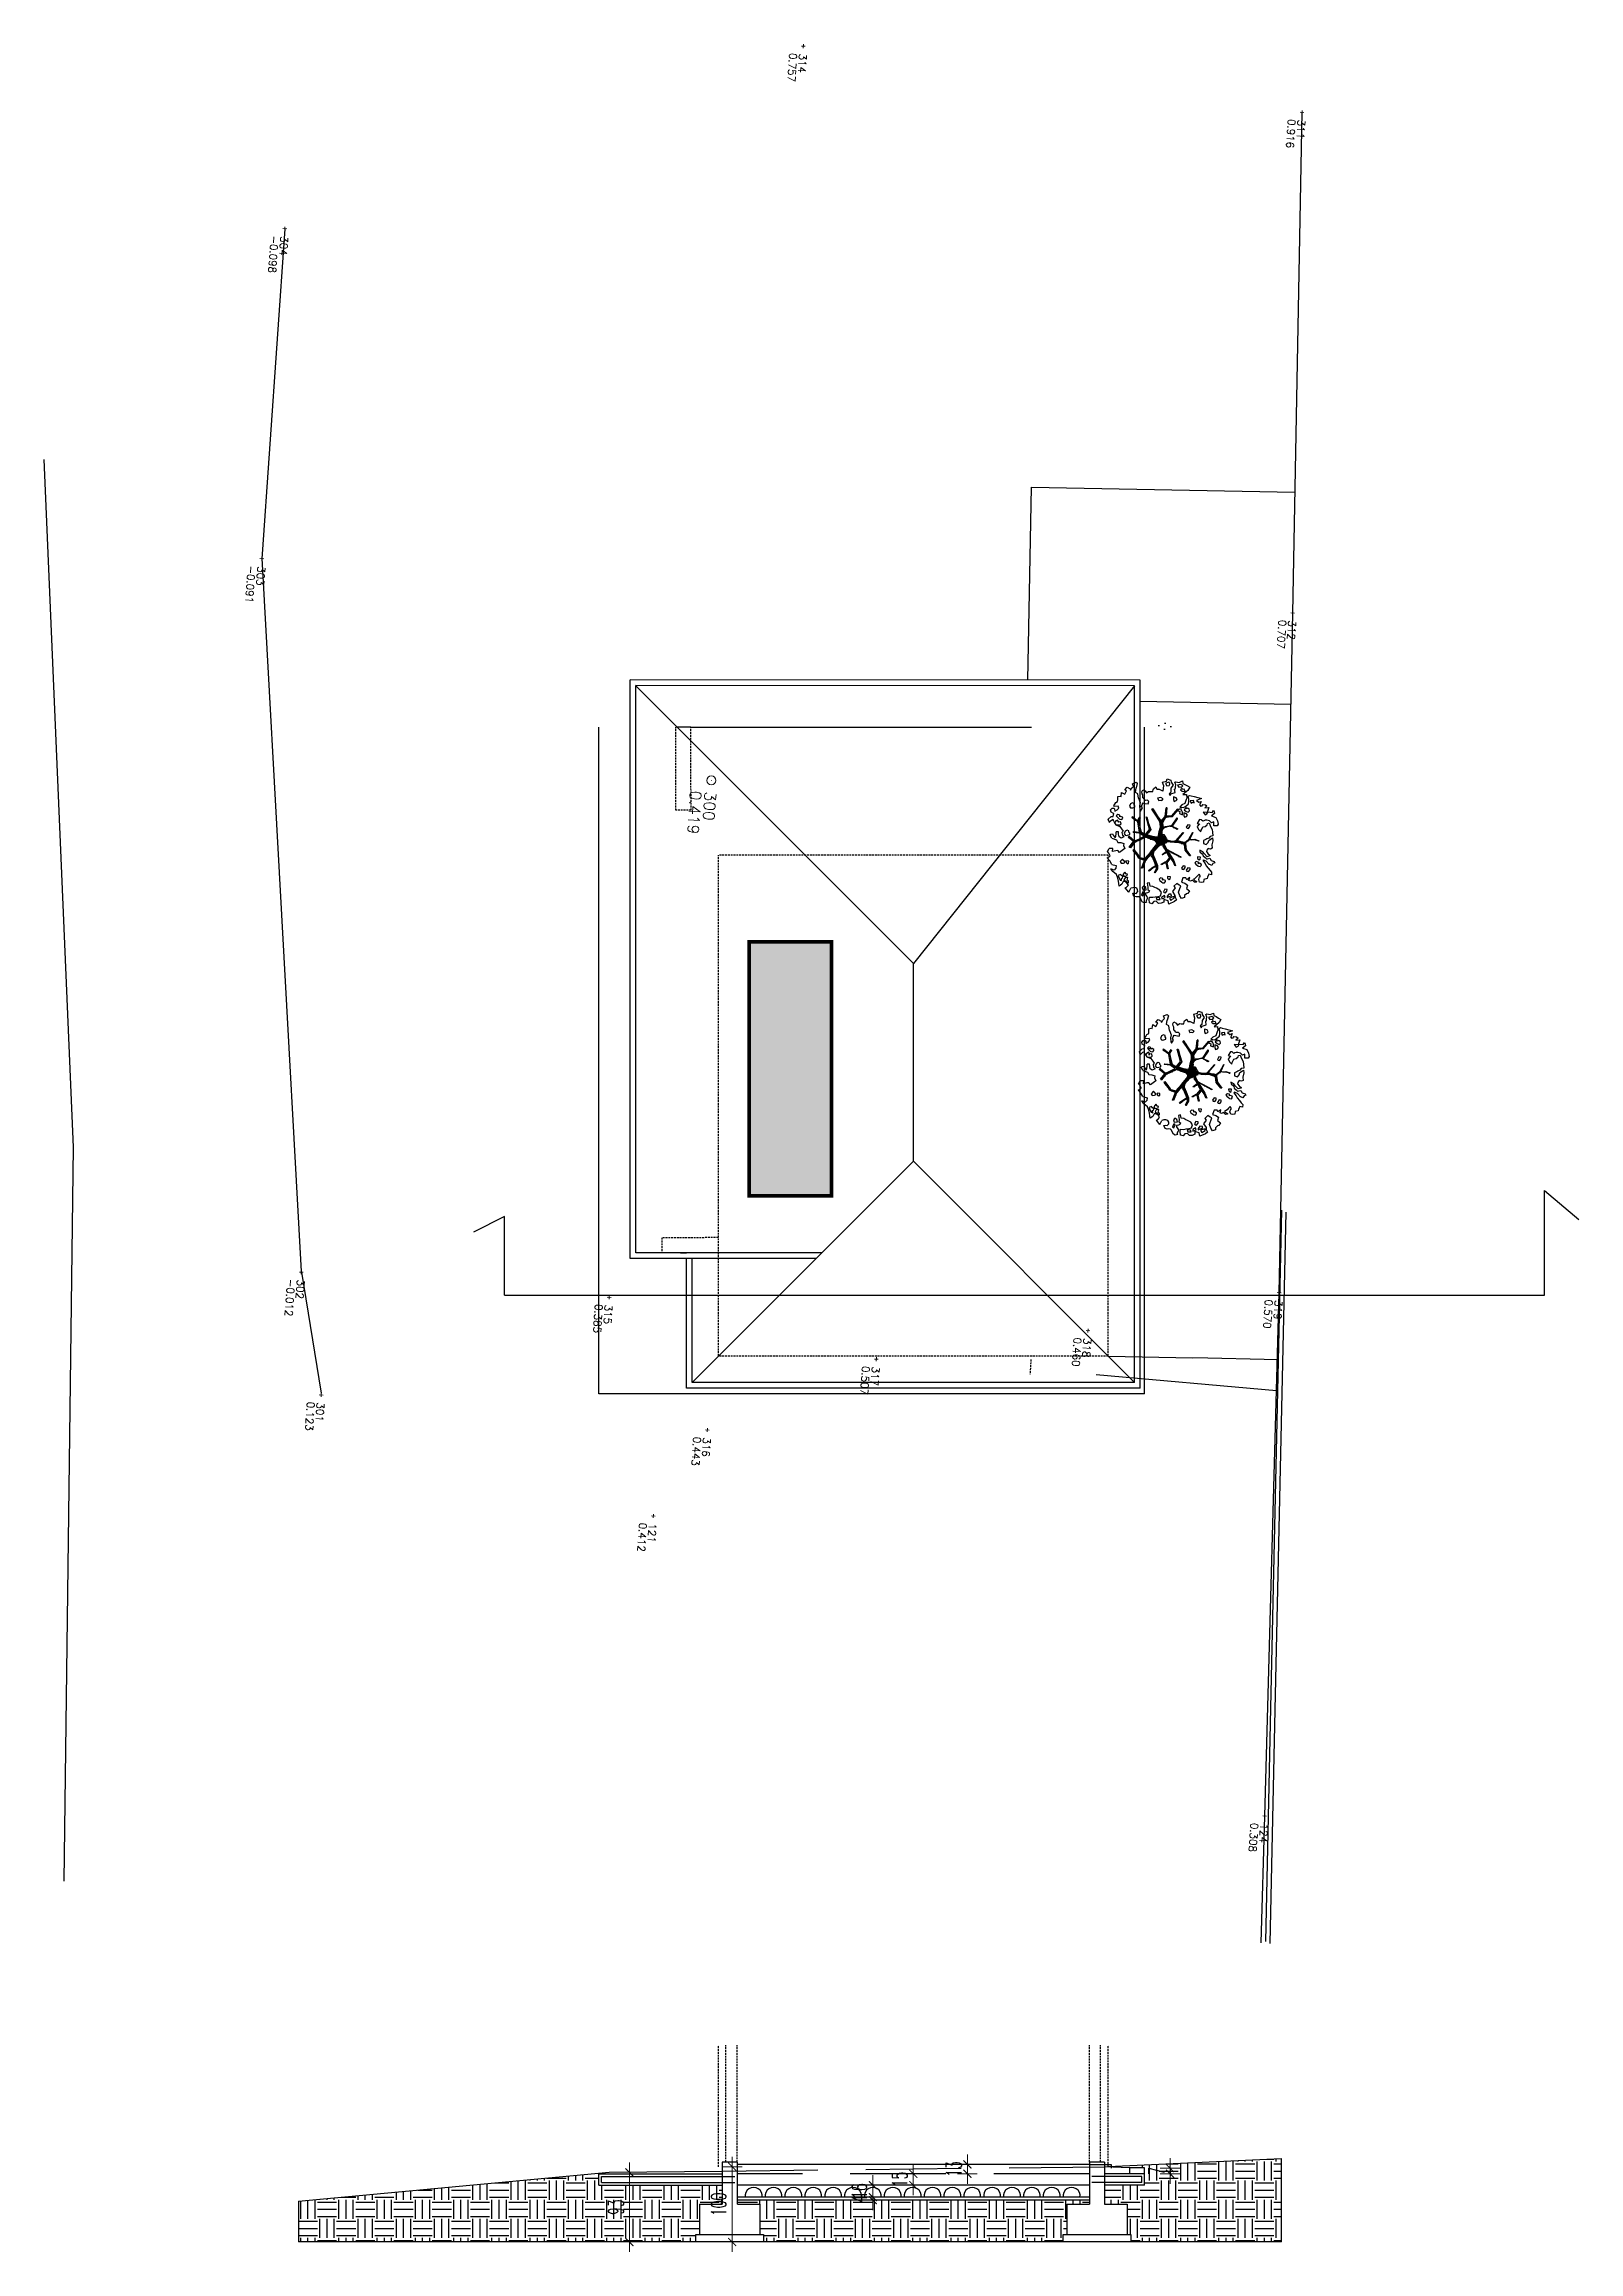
# Model space of a CAD drawing. Header units: metres. Extents: x -2057 to 8255, y -892 to 9175.
# Drawn here: x 5632 to 7669, y 105 to 3037 of the extents above; entities that cross this region are included whole.
import ezdxf

# ---------------------------------------------------------------- set-up
doc = ezdxf.new("R2010")
doc.units = ezdxf.units.M
doc.header["$LTSCALE"] = 10
doc.header["$PDMODE"] = 35
doc.header["$PDSIZE"] = 0.1
for name, pattern in [('AUSGEZOGEN', [0]), ('DASHED2', [0.375, 0.25, -0.125]), ('TRATTEGGIATA', [19.05, 12.7, -6.35])]:
    doc.linetypes.add(name, pattern=pattern)
for name, color, linetype in [('15-', 6, 'Continuous'), ('15-SI', 4, 'Continuous'), ('Alberi', 96, 'Continuous'), ('Armatura long', 96, 'Continuous'), ('costruito', 10, 'Continuous'), ('LINEE DI MAPPA', 250, 'Continuous'), ('Muri', 3, 'Continuous'), ('Muri_dettagli', 141, 'Continuous'), ('Retino', 8, 'Continuous'), ('Scritte', 2, 'Continuous'), ('Sottile', 5, 'Continuous'), ('Testi', 3, 'Continuous'), ('Verde', 84, 'Continuous')]:
    doc.layers.add(name, color=color, linetype=linetype)
for name, color, linetype, lineweight in [('PT_TOPOG_CENTRO', 5, 'Continuous', 0), ('PT_TOPOG_NOME', 5, 'Continuous', 0), ('PT_TOPOG_QUOT', 10, 'Continuous', 0), ('PT_TOPOG_SIMB', 5, 'Continuous', 0), ('QUOTE', 13, 'AUSGEZOGEN', 18), ('ST_TOPOG_CENTRO', 5, 'Continuous', 0), ('ST_TOPOG_NOME', 5, 'Continuous', 0), ('ST_TOPOG_QUOT', 10, 'Continuous', 0), ('ST_TOPOG_SIMB', 5, 'Continuous', 0)]:
    doc.layers.add(name, color=color, linetype=linetype, lineweight=lineweight)
doc.styles.add('100H50', font='romans.shx', dxfattribs={"width": 0.6})
doc.styles.get("Standard").update_dxf_attribs({"font": 'romans.shx'})
doc.dimstyles.new('1-100', dxfattribs={"dimscale": 0, "dimtxt": 20, "dimasz": 1.5, "dimexe": 0.2, "dimexo": 1, "dimgap": 8, "dimtad": 1, "dimdec": 0, "dimzin": 0, "dimdsep": 46, "dimtxsty": '100H50', "dimblk": 'quota1', "dimcen": 0, "dimse1": 1, "dimse2": 1, "dimclrd": 256, "dimclre": 256, "dimclrt": 2, "dimadec": 0, "dimazin": 0, "dimtfac": 1, "dimtdec": 0, "dimtix": 1, "dimtmove": 2, "dimatfit": 3, "dimldrblk": 'Q', "dimfxl": 1, "dimtolj": 1, "dimtzin": 0, "dimlwd": -1, "dimarcsym": 0})
doc.dimstyles.new('ISO-25', dxfattribs={"dimtxt": 0.25, "dimasz": 0.2, "dimexe": 0.1, "dimexo": 0.1, "dimgap": 0.1, "dimtad": 0, "dimzin": 1, "dimtxsty": 'Standard', "dimblk": 'OBLIQUE', "dimcen": 2.5, "dimclrt": 2, "dimadec": 0, "dimazin": 0, "dimtfac": 1, "dimtmove": 0, "dimatfit": 3, "dimfxl": 1, "dimarcsym": 0})
pattern_1 = [(266.212942, (-30379.9384, 139850.399), (7.6580377, -4.484344), [0, -7.9375])]

msp = doc.modelspace()

# ---------------------------------------------------------------- blocks, each defined once
blk = doc.blocks.new('ST_TOPOG')
at = {"layer": 'ST_TOPOG_CENTRO', "linetype": 'Continuous'}
blk.add_point((0, 0), dxfattribs=at)
at = {"layer": 'ST_TOPOG_SIMB', "linetype": 'Continuous'}
blk.add_circle((0, 0), 0.12, dxfattribs=at)
at = {"layer": 'ST_TOPOG_NOME', "linetype": 'Continuous', "lineweight": 0}
blk.add_attdef('Nome', (0, 0), '', height=0.3, dxfattribs=at)
at = {"layer": 'ST_TOPOG_QUOT', "linetype": 'Continuous', "lineweight": 0}
blk.add_attdef('Quota', (0, 0), '', height=0.3, dxfattribs=at)
blk = doc.blocks.new('TPD_Standard')
at = {"layer": 'PT_TOPOG_CENTRO', "linetype": 'Continuous'}
blk.add_point((0, 0), dxfattribs=at)
at = {"layer": 'PT_TOPOG_SIMB', "linetype": 'Continuous'}
for p, q in [((0.05, 0), (-0.05, 0)), ((0, 0.05), (0, -0.05))]:
    blk.add_line(p, q, dxfattribs=at)
at = {"layer": 'PT_TOPOG_NOME', "linetype": 'Continuous', "lineweight": 0}
blk.add_attdef('Nome', (0, 0), '', height=0.2, dxfattribs=at)
at = {"layer": 'PT_TOPOG_QUOT', "linetype": 'Continuous', "lineweight": 0}
blk.add_attdef('Quota', (0, 0), '', height=0.2, dxfattribs=at)
blk = doc.blocks.new('SADSADS')
at = {"layer": 'Alberi'}
h = blk.add_hatch(dxfattribs=at)
h.set_pattern_fill('DOTS', color=256, scale=0.04, angle=-90, style=0)
h.set_pattern_definition([(270, (7.50627, 220.873854), (0.0635, -0.03175), [0, -0.0635])])
h.paths.add_polyline_path([(46.85, -179.74), (46.85, -179.69), (46.44, -179.55), (46.09, -179.29), (46.17, -179.25), (46.27, -179.18), (46.44, -179.09), (46.66, -178.99), (46.77, -179.14), (46.95, -179.36), (46.99, -179.32), (46.8, -179.12), (46.71, -178.96), (46.84, -178.95), (47.04, -179.04), (47.06, -179.01), (46.84, -178.89), (46.66, -178.9), (46.4, -179.02), (46.11, -179.17), (45.95, -179.17), (45.62, -178.9), (45.57, -178.82), (45.57, -178.79), (45.58, -178.74), (45.62, -178.67), (45.74, -178.58), (45.88, -178.49), (46.05, -178.7), (46.08, -178.68), (45.92, -178.46), (46.2, -178.29), (46.44, -178.47), (46.44, -178.51), (46.58, -178.72), (46.61, -178.69), (46.49, -178.52), (46.49, -178.46), (46.8, -178.36), (46.8, -178.32), (46.49, -178.42), (46.21, -178.24), (46.39, -178.08), (46.6, -177.99), (46.61, -177.94), (46.36, -178.05), (45.87, -178.41), (45.84, -178.39), (46.16, -177.7), (46.12, -177.69), (45.76, -178.48), (45.51, -178.63), (45.48, -178.62), (45.41, -178.5), (45.37, -178.51), (45.36, -178.46), (45.38, -178.32), (45.38, -178.09), (45.36, -177.89), (45.45, -177.55), (45.75, -177.49), (46.03, -177.22), (46.03, -177.18), (45.73, -177.43), (45.41, -177.49), (45.35, -177.49), (45.18, -177.29), (45.19, -177.18), (45.17, -177.03), (45.22, -176.8), (45.2, -176.79), (45.13, -177.02), (45.17, -177.21), (45.13, -177.29), (44.78, -177.15), (44.78, -177.15), (45.14, -177.32), (45.28, -177.46), (45.33, -177.54), (45.31, -177.64), (45.29, -177.8), (45.26, -177.92), (45.22, -177.93), (44.82, -177.64), (44.81, -177.65), (45.29, -178.02), (45.29, -178.09), (45.31, -178.21), (45.28, -178.42), (45.27, -178.49), (45.22, -178.51), (45.17, -178.56), (45.08, -178.61), (45, -178.68), (44.98, -178.78), (44.94, -178.79), (44.91, -178.78), (44.79, -178.8), (44.69, -178.74), (44.64, -178.67), (44.58, -178.55), (44.53, -178.3), (44.68, -177.99), (44.65, -177.96), (44.52, -178.26), (44.12, -178.02), (44.06, -178.03), (44.47, -178.27), (44.51, -178.38), (44.59, -178.75), (44.52, -178.76), (44.38, -178.79), (44.09, -178.64), (44.02, -178.31), (43.63, -178.02), (43.59, -178.03), (43.97, -178.31), (44, -178.62), (43.56, -178.61), (43.57, -178.65), (44.04, -178.67), (44.3, -178.86), (44.02, -179.09), (43.78, -179.27), (43.65, -179.36), (43.69, -179.4), (43.79, -179.33), (44.05, -179.12), (44.31, -178.94), (44.44, -178.9), (44.61, -178.88), (44.85, -178.93), (45.07, -178.95), (45.11, -178.96), (45.15, -179.08), (45.14, -179.17), (45.14, -179.24), (45.05, -179.57), (44.95, -179.5), (44.78, -179.39), (44.46, -179.52), (44.13, -179.63), (44.12, -179.67), (44.5, -179.55), (44.77, -179.45), (45.05, -179.65), (45.03, -179.71), (44.97, -179.83), (44.93, -179.89), (44.76, -179.95), (44.39, -180.07), (44.19, -179.98), (44.16, -180), (44.36, -180.11), (44.15, -180.4), (44.22, -180.42), (44.41, -180.1), (44.96, -179.98), (44.94, -180.27), (44.99, -180.31), (45, -179.99), (45.15, -179.71), (45.32, -179.99), (45.43, -180.21), (45.21, -180.51), (45.26, -180.55), (45.47, -180.25), (45.78, -180.46), (45.81, -180.4), (45.52, -180.2), (45.2, -179.62), (45.29, -179.36), (45.36, -179.09), (45.45, -179.02), (45.5, -179.01), (45.62, -179.07), (45.98, -179.32), (46.33, -179.6), (46.32, -179.68), (46.29, -179.87), (46.26, -179.91), (46.13, -180.01), (45.89, -180.22), (45.94, -180.25), (46.19, -180.02), (46.33, -179.94), (46.43, -179.61)])
at = {"layer": 'Alberi', "linetype": 'Continuous'}
for p, q in [((43.9, -175.98), (44.08, -175.88)), ((44.08, -175.88), (44.26, -175.84)), ((44.26, -175.84), (44.35, -175.88)), ((46.25, -175.91), (46.32, -175.88)), ((46.32, -175.88), (46.36, -175.97)), ((42.88, -177.2), (42.96, -176.8)), ((42.96, -176.8), (43.07, -177.06)), ((43.07, -177.06), (43.16, -176.93)), ((43.16, -176.93), (43.11, -176.82)), ((43.11, -176.82), (43.28, -176.88)), ((43.26, -176.72), (43.27, -176.57)), ((43.27, -176.57), (43.32, -176.49)), ((43.37, -176.8), (43.28, -176.88)), ((43.32, -176.49), (43.44, -176.59)), ((43.44, -176.59), (43.41, -176.38)), ((43.41, -176.38), (43.68, -176.46)), ((43.53, -176.13), (43.62, -176.09)), ((43.65, -176.2), (43.53, -176.13)), ((43.62, -176.09), (43.7, -176.06)), ((43.64, -176.41), (43.65, -176.2)), ((43.75, -176.46), (43.64, -176.41)), ((43.68, -176.46), (43.67, -176.67)), ((43.67, -176.67), (43.81, -176.55)), ((43.7, -176.06), (43.84, -176.21)), ((43.81, -176.55), (43.75, -176.46)), ((43.84, -176.21), (43.9, -175.98)), ((44.08, -176.75), (44.07, -176.84)), ((44.07, -176.84), (44.29, -176.95)), ((44.15, -176.65), (44.08, -176.75)), ((44.11, -176.3), (44.09, -176.45)), ((44.09, -176.45), (44.09, -176.54)), ((44.09, -176.54), (44.12, -176.6)), ((44.12, -176.6), (44.15, -176.65)), ((44.22, -176.32), (44.31, -176.28)), ((44.25, -176.4), (44.22, -176.32)), ((44.32, -176.41), (44.25, -176.4)), ((44.29, -176.95), (44.3, -176.83)), ((44.3, -176.83), (44.46, -176.94)), ((44.31, -176.28), (44.4, -176.23)), ((44.42, -176.51), (44.32, -176.41)), ((44.4, -176.23), (44.55, -176.13)), ((44.45, -176.64), (44.42, -176.51)), ((44.57, -176.68), (44.45, -176.64)), ((44.46, -176.94), (44.61, -176.85)), ((44.55, -176.13), (44.7, -176.11)), ((44.63, -176.72), (44.57, -176.68)), ((44.61, -176.85), (44.72, -176.73)), ((44.72, -176.73), (44.63, -176.72)), ((44.7, -176.11), (44.89, -176.08)), ((44.89, -176.08), (44.93, -176.22)), ((44.93, -176.22), (45.02, -176.28)), ((45, -176.08), (45.15, -176.06)), ((45.04, -176.14), (45, -176.08)), ((45.02, -176.28), (45.07, -176.39)), ((45.15, -176.27), (45.04, -176.14)), ((45.07, -176.39), (45.11, -176.43)), ((45.11, -176.43), (45.17, -176.56)), ((45.13, -177.02), (45.2, -176.79)), ((45.17, -177.21), (45.13, -177.02)), ((45.15, -176.06), (45.37, -176.09)), ((45.26, -176.3), (45.15, -176.27)), ((45.17, -176.56), (45.33, -176.54)), ((45.22, -176.8), (45.17, -177.03)), ((45.17, -177.03), (45.19, -177.18)), ((45.38, -176.39), (45.26, -176.3)), ((45.33, -176.54), (45.38, -176.39)), ((45.37, -176.09), (45.55, -176.07)), ((45.55, -176.07), (45.6, -176.16)), ((45.6, -176.16), (45.57, -176.28)), ((45.57, -176.28), (45.68, -176.34)), ((45.68, -176.34), (45.75, -176.35)), ((45.77, -176.55), (45.69, -176.71)), ((45.69, -176.71), (45.78, -176.7)), ((45.75, -176.35), (45.85, -176.27)), ((45.86, -176.47), (45.77, -176.55)), ((45.78, -176.7), (45.89, -176.55)), ((45.85, -176.27), (45.94, -176.14)), ((46.02, -176.3), (45.86, -176.47)), ((45.89, -176.55), (45.99, -176.52)), ((45.94, -176.14), (46.02, -176.3)), ((46.17, -176.66), (46.06, -176.66)), ((46.06, -176.66), (46.06, -176.81)), ((46.06, -176.81), (46.15, -176.8)), ((46.09, -176.16), (46.21, -176.07)), ((46.15, -176.8), (46.21, -176.71)), ((46.21, -176.71), (46.17, -176.66)), ((46.21, -176.07), (46.25, -175.91)), ((46.21, -176.49), (46.24, -176.52)), ((46.24, -176.52), (46.39, -176.39)), ((46.43, -176.16), (46.26, -176.33)), ((46.33, -176.74), (46.31, -176.86)), ((46.31, -176.86), (46.38, -176.93)), ((46.42, -176.74), (46.33, -176.74)), ((46.36, -175.97), (46.47, -176.02)), ((46.38, -176.93), (46.45, -176.88)), ((46.39, -176.39), (46.5, -176.32)), ((46.43, -176.59), (46.39, -176.68)), ((46.39, -176.68), (46.42, -176.74)), ((46.47, -176.02), (46.43, -176.14)), ((46.43, -176.14), (46.43, -176.16)), ((46.48, -176.58), (46.43, -176.59)), ((46.45, -176.88), (46.53, -176.77)), ((46.56, -176.63), (46.48, -176.58)), ((46.5, -176.32), (46.62, -176.2)), ((46.53, -176.77), (46.55, -176.73)), ((46.55, -176.73), (46.56, -176.63)), ((46.62, -176.2), (46.74, -176.09)), ((46.74, -176.09), (46.82, -176.01)), ((46.82, -176.01), (46.97, -176.01)), ((46.97, -176.01), (46.94, -176.15)), ((46.94, -176.15), (47.1, -176.21)), ((47.09, -176.59), (46.97, -176.67)), ((46.97, -176.67), (47.07, -176.75)), ((47.07, -176.75), (47.16, -176.82)), ((47.11, -176.63), (47.09, -176.59)), ((47.1, -176.21), (47.18, -176.23)), ((47.26, -176.66), (47.11, -176.63)), ((47.16, -176.82), (47.23, -176.9)), ((47.18, -176.23), (47.23, -176.39)), ((47.23, -176.39), (47.37, -176.4)), ((47.23, -176.9), (47.26, -176.94)), ((47.39, -176.61), (47.26, -176.66)), ((47.26, -176.94), (47.33, -176.86)), ((47.41, -176.89), (47.32, -176.99)), ((47.32, -176.99), (47.38, -177.1)), ((47.33, -176.86), (47.38, -176.76)), ((47.37, -176.4), (47.4, -176.49)), ((47.37, -176.77), (47.4, -176.82)), ((47.4, -176.49), (47.39, -176.61)), ((47.4, -176.82), (47.41, -176.89)), ((42.09, -177.88), (42.22, -177.85)), ((42.18, -178.05), (42.09, -177.88)), ((42.15, -178.22), (42.18, -178.05)), ((42.18, -178.28), (42.15, -178.22)), ((42.32, -178.21), (42.18, -178.28)), ((42.22, -177.85), (42.26, -177.73)), ((42.26, -177.73), (42.33, -177.6)), ((42.34, -177.84), (42.28, -177.95)), ((42.28, -177.95), (42.33, -178.12)), ((42.42, -178.22), (42.32, -178.21)), ((42.33, -177.6), (42.39, -177.46)), ((42.33, -178.12), (42.43, -178.05)), ((42.43, -177.9), (42.34, -177.84)), ((42.41, -177.98), (42.43, -177.9)), ((42.43, -178.05), (42.41, -177.98)), ((42.51, -178.22), (42.42, -178.22)), ((42.54, -177.84), (42.49, -177.86)), ((42.49, -177.86), (42.57, -177.95)), ((42.56, -178.26), (42.51, -178.22)), ((42.63, -177.69), (42.52, -177.76)), ((42.52, -177.76), (42.54, -177.84)), ((42.73, -178.23), (42.56, -178.26)), ((42.57, -177.95), (42.64, -177.86)), ((42.64, -177.86), (42.63, -177.69)), ((42.81, -178.44), (42.73, -178.23)), ((42.79, -177.62), (42.98, -177.58)), ((42.83, -177.45), (42.85, -177.37)), ((42.88, -177.52), (42.83, -177.45)), ((42.85, -177.37), (42.88, -177.2)), ((43.03, -177.48), (42.88, -177.52)), ((43, -178.15), (42.96, -178.29)), ((42.98, -177.58), (43.06, -177.61)), ((43.09, -178.09), (43, -178.15)), ((43.16, -177.47), (43.03, -177.48)), ((43.06, -177.61), (43.28, -177.67)), ((43.2, -177.18), (43.08, -177.23)), ((43.08, -177.23), (43.11, -177.39)), ((43.15, -178.14), (43.09, -178.09)), ((43.11, -177.39), (43.23, -177.34)), ((43.2, -178.24), (43.15, -178.14)), ((43.28, -177.48), (43.16, -177.47)), ((43.18, -177.27), (43.2, -177.18)), ((43.23, -177.34), (43.18, -177.27)), ((43.41, -177.61), (43.28, -177.48)), ((43.28, -177.67), (43.36, -177.83)), ((43.36, -177.83), (43.48, -177.92)), ((43.49, -177.72), (43.41, -177.61)), ((43.55, -177.56), (43.47, -177.59)), ((43.47, -177.59), (43.61, -177.69)), ((43.48, -177.92), (43.49, -177.72)), ((43.55, -177.43), (43.52, -177.5)), ((43.52, -177.5), (43.55, -177.56)), ((43.65, -177.4), (43.55, -177.43)), ((43.63, -177.86), (43.57, -177.83)), ((43.57, -177.83), (43.59, -177.93)), ((43.59, -177.93), (43.67, -178.03)), ((43.59, -178.03), (43.63, -178.02)), ((43.97, -178.31), (43.59, -178.03)), ((43.61, -177.69), (43.69, -177.57)), ((43.67, -177.8), (43.63, -177.86)), ((43.63, -178.02), (44.02, -178.31)), ((43.73, -177.47), (43.65, -177.4)), ((43.74, -177.76), (43.67, -177.8)), ((43.67, -178.03), (43.72, -177.91)), ((43.69, -177.57), (43.73, -177.47)), ((43.72, -177.91), (43.83, -177.92)), ((43.88, -177.76), (43.74, -177.76)), ((43.81, -177.55), (43.77, -177.69)), ((43.77, -177.69), (43.91, -177.68)), ((43.89, -177.49), (43.81, -177.55)), ((43.83, -177.92), (43.88, -177.76)), ((43.96, -177.54), (43.89, -177.49)), ((43.91, -177.68), (44, -177.64)), ((44, -177.64), (43.96, -177.54)), ((44.06, -178.03), (44.12, -178.02)), ((44.47, -178.27), (44.06, -178.03)), ((44.12, -178.02), (44.52, -178.26)), ((44.4, -177.32), (44.39, -177.44)), ((44.39, -177.44), (44.53, -177.51)), ((44.48, -177.32), (44.4, -177.32)), ((44.58, -177.39), (44.48, -177.32)), ((44.52, -178.26), (44.65, -177.96)), ((44.53, -177.51), (44.57, -177.47)), ((44.68, -177.99), (44.53, -178.3)), ((44.57, -177.47), (44.58, -177.39)), ((44.65, -177.96), (44.68, -177.99)), ((44.78, -177.15), (44.78, -177.15)), ((45.14, -177.32), (44.78, -177.15)), ((44.78, -177.15), (45.13, -177.29)), ((44.81, -177.65), (44.82, -177.64)), ((45.29, -178.02), (44.81, -177.65)), ((44.82, -177.64), (45.22, -177.93)), ((45.13, -177.29), (45.17, -177.21)), ((45.28, -177.46), (45.14, -177.32)), ((45.19, -177.18), (45.18, -177.29)), ((45.18, -177.29), (45.35, -177.49)), ((45.22, -177.93), (45.26, -177.92)), ((45.26, -177.92), (45.29, -177.8)), ((45.33, -177.54), (45.28, -177.46)), ((45.28, -178.42), (45.31, -178.21)), ((45.29, -177.8), (45.31, -177.64)), ((45.29, -178.09), (45.29, -178.02)), ((45.31, -178.21), (45.29, -178.09)), ((45.31, -177.64), (45.33, -177.54)), ((45.35, -177.49), (45.41, -177.49)), ((45.45, -177.55), (45.36, -177.89)), ((45.36, -177.89), (45.38, -178.09)), ((45.38, -178.09), (45.38, -178.32)), ((45.41, -177.49), (45.73, -177.43)), ((45.75, -177.49), (45.45, -177.55)), ((45.73, -177.43), (46.03, -177.18)), ((46.03, -177.22), (45.75, -177.49)), ((45.76, -178.48), (46.12, -177.69)), ((46.16, -177.7), (45.84, -178.39)), ((45.87, -178.41), (46.36, -178.05)), ((46.03, -177.18), (46.03, -177.22)), ((46.12, -177.69), (46.16, -177.7)), ((46.39, -178.08), (46.21, -178.24)), ((46.36, -178.05), (46.61, -177.94)), ((46.6, -177.99), (46.39, -178.08)), ((46.59, -177.43), (46.58, -177.55)), ((46.58, -177.55), (46.71, -177.62)), ((46.67, -177.43), (46.59, -177.43)), ((46.61, -177.94), (46.6, -177.99)), ((46.68, -177.16), (46.67, -177.28)), ((46.67, -177.28), (46.81, -177.36)), ((46.77, -177.5), (46.67, -177.43)), ((46.76, -177.16), (46.68, -177.16)), ((46.71, -177.62), (46.76, -177.58)), ((46.86, -177.23), (46.76, -177.16)), ((46.76, -177.58), (46.77, -177.5)), ((46.81, -177.36), (46.85, -177.32)), ((46.85, -177.32), (46.86, -177.23)), ((47.35, -177.18), (47.18, -177.15)), ((47.18, -177.15), (47.31, -177.3)), ((47.31, -177.3), (47.21, -177.35)), ((47.21, -177.35), (47.22, -177.51)), ((47.22, -178.18), (47.21, -178.33)), ((47.22, -177.51), (47.46, -177.57)), ((47.32, -178.18), (47.22, -178.18)), ((47.36, -178.23), (47.32, -178.18)), ((47.38, -177.1), (47.35, -177.18)), ((48.19, -177.62), (48, -177.7)), ((48.03, -177.2), (48.05, -177.27)), ((48.05, -177.27), (48.16, -177.36)), ((48.22, -178.05), (48.13, -178.07)), ((48.13, -178.07), (48.13, -178.21)), ((48.13, -178.21), (48.25, -178.29)), ((48.16, -177.36), (48.26, -177.36)), ((48.18, -177.87), (48.28, -177.85)), ((48.32, -177.51), (48.19, -177.62)), ((48.26, -178.17), (48.22, -178.05)), ((48.25, -177.91), (48.27, -177.98)), ((48.33, -177.91), (48.25, -177.91)), ((48.26, -177.36), (48.32, -177.51)), ((48.32, -178.28), (48.26, -178.17)), ((48.27, -177.98), (48.34, -178.15)), ((48.28, -177.85), (48.41, -177.78)), ((48.39, -178), (48.33, -177.91)), ((48.34, -178.15), (48.46, -178.08)), ((48.46, -178.08), (48.39, -178)), ((48.41, -177.78), (48.51, -177.87)), ((48.49, -178.22), (48.43, -178.45)), ((48.66, -178.17), (48.49, -178.22)), ((48.51, -177.87), (48.66, -178.17)), ((42.03, -178.69), (42.08, -178.49)), ((42.15, -178.73), (42.03, -178.69)), ((42.08, -178.49), (42.2, -178.47)), ((42.22, -178.94), (42.15, -178.73)), ((42.2, -178.47), (42.35, -178.36)), ((42.3, -178.54), (42.21, -178.56)), ((42.21, -178.56), (42.21, -178.61)), ((42.21, -178.61), (42.28, -178.76)), ((42.28, -178.76), (42.4, -178.69)), ((42.38, -178.57), (42.3, -178.54)), ((42.35, -178.36), (42.52, -178.46)), ((42.4, -178.69), (42.38, -178.57)), ((42.5, -179.27), (42.62, -179.21)), ((42.6, -179.38), (42.5, -179.27)), ((42.52, -178.46), (42.73, -178.45)), ((42.65, -179.4), (42.6, -179.38)), ((42.62, -179.21), (42.61, -179.1)), ((42.75, -179.41), (42.65, -179.4)), ((42.73, -178.45), (42.81, -178.53)), ((42.91, -178.48), (42.81, -178.44)), ((42.81, -178.53), (42.91, -178.48)), ((42.96, -178.29), (43.1, -178.28)), ((43.11, -178.84), (43.04, -178.96)), ((43.04, -178.96), (43.09, -179.13)), ((43.09, -179.13), (43.2, -179.06)), ((43.1, -178.28), (43.2, -178.24)), ((43.19, -178.9), (43.11, -178.84)), ((43.18, -178.98), (43.19, -178.9)), ((43.2, -179.06), (43.18, -178.98)), ((43.56, -178.61), (43.57, -178.65)), ((43.56, -178.61), (44, -178.62)), ((44.04, -178.67), (43.57, -178.65)), ((43.65, -179.36), (43.78, -179.27)), ((43.65, -179.36), (43.69, -179.4)), ((43.79, -179.33), (43.69, -179.4)), ((43.78, -179.27), (44.02, -179.09)), ((44.05, -179.12), (43.79, -179.33)), ((44, -178.62), (43.97, -178.31)), ((44.02, -178.31), (44.09, -178.64)), ((44.02, -179.09), (44.3, -178.86)), ((44.3, -178.86), (44.04, -178.67)), ((44.31, -178.94), (44.05, -179.12)), ((44.09, -178.64), (44.38, -178.79)), ((44.44, -178.9), (44.31, -178.94)), ((44.38, -178.79), (44.52, -178.76)), ((44.61, -178.88), (44.44, -178.9)), ((44.46, -179.52), (44.78, -179.39)), ((44.51, -178.38), (44.47, -178.27)), ((44.59, -178.75), (44.51, -178.38)), ((44.52, -178.76), (44.59, -178.75)), ((44.53, -178.3), (44.58, -178.55)), ((44.58, -178.55), (44.64, -178.67)), ((44.85, -178.93), (44.61, -178.88)), ((44.64, -178.67), (44.69, -178.74)), ((44.69, -178.74), (44.79, -178.8)), ((44.78, -179.39), (44.95, -179.5)), ((44.79, -178.8), (44.91, -178.78)), ((45.07, -178.95), (44.85, -178.93)), ((44.91, -178.78), (44.94, -178.79)), ((44.94, -178.79), (44.98, -178.78)), ((44.98, -178.78), (45, -178.68)), ((45, -178.68), (45.08, -178.61)), ((45.05, -179.57), (45.14, -179.24)), ((45.11, -178.96), (45.07, -178.95)), ((45.08, -178.61), (45.17, -178.56)), ((45.15, -179.08), (45.11, -178.96)), ((45.14, -179.17), (45.15, -179.08)), ((45.14, -179.24), (45.14, -179.17)), ((45.17, -178.56), (45.22, -178.51)), ((45.29, -179.36), (45.2, -179.62)), ((45.22, -178.51), (45.27, -178.49)), ((45.27, -178.49), (45.28, -178.42)), ((45.36, -179.09), (45.29, -179.36)), ((45.38, -178.32), (45.36, -178.46)), ((45.36, -178.46), (45.37, -178.51)), ((45.45, -179.02), (45.36, -179.09)), ((45.37, -178.51), (45.41, -178.5)), ((45.41, -178.5), (45.48, -178.62)), ((45.5, -179.01), (45.45, -179.02)), ((45.48, -178.62), (45.51, -178.63)), ((45.62, -179.07), (45.5, -179.01)), ((45.51, -178.63), (45.76, -178.48)), ((45.58, -178.74), (45.57, -178.79)), ((45.57, -178.79), (45.57, -178.82)), ((45.57, -178.82), (45.62, -178.9)), ((45.74, -178.58), (45.62, -178.67)), ((45.62, -178.9), (45.95, -179.17)), ((45.98, -179.32), (45.62, -179.07)), ((45.68, -178.96), (45.67, -178.97)), ((45.88, -178.49), (45.74, -178.58)), ((45.84, -178.39), (45.87, -178.41)), ((46.05, -178.7), (45.88, -178.49)), ((46.2, -178.29), (45.92, -178.46)), ((45.92, -178.46), (46.08, -178.68)), ((45.95, -179.17), (46.11, -179.17)), ((46.33, -179.6), (45.98, -179.32)), ((46.08, -178.68), (46.05, -178.7)), ((46.17, -179.25), (46.09, -179.29)), ((46.09, -179.29), (46.44, -179.55)), ((46.11, -179.17), (46.4, -179.02)), ((46.27, -179.18), (46.17, -179.25)), ((46.44, -178.47), (46.2, -178.29)), ((46.21, -178.24), (46.49, -178.42)), ((46.44, -179.09), (46.27, -179.18)), ((46.4, -179.02), (46.66, -178.9)), ((46.44, -178.51), (46.44, -178.47)), ((46.58, -178.72), (46.44, -178.51)), ((46.66, -178.99), (46.44, -179.09)), ((46.49, -178.42), (46.8, -178.32)), ((46.8, -178.36), (46.49, -178.46)), ((46.49, -178.46), (46.49, -178.52)), ((46.49, -178.52), (46.61, -178.69)), ((46.61, -178.69), (46.58, -178.72)), ((46.66, -178.9), (46.84, -178.89)), ((46.77, -179.14), (46.66, -178.99)), ((46.84, -178.95), (46.71, -178.96)), ((46.71, -178.96), (46.8, -179.12)), ((46.95, -179.36), (46.77, -179.14)), ((46.8, -178.32), (46.8, -178.36)), ((46.8, -179.12), (46.99, -179.32)), ((46.84, -178.89), (47.06, -179.01)), ((47.04, -179.04), (46.84, -178.95)), ((46.99, -179.32), (46.95, -179.36)), ((47.06, -179.01), (47.04, -179.04)), ((47.21, -178.33), (47.3, -178.32)), ((47.3, -178.32), (47.36, -178.23)), ((47.32, -178.58), (47.3, -178.7)), ((47.3, -178.7), (47.38, -178.77)), ((47.41, -178.58), (47.32, -178.58)), ((47.38, -178.77), (47.45, -178.72)), ((47.43, -178.43), (47.39, -178.52)), ((47.39, -178.52), (47.41, -178.58)), ((47.48, -178.42), (47.43, -178.43)), ((47.45, -178.72), (47.52, -178.61)), ((47.56, -178.47), (47.48, -178.42)), ((47.52, -178.61), (47.55, -178.57)), ((47.55, -178.57), (47.56, -178.47)), ((47.78, -179.08), (47.77, -179.22)), ((47.84, -178.97), (47.78, -179.08)), ((47.86, -178.87), (47.84, -178.97)), ((47.84, -179.33), (47.97, -179.33)), ((47.95, -178.69), (47.86, -178.87)), ((47.9, -178.31), (47.89, -178.43)), ((47.89, -178.43), (48.03, -178.5)), ((47.98, -178.31), (47.9, -178.31)), ((48.08, -178.6), (47.95, -178.69)), ((47.97, -179.33), (48.02, -179.24)), ((48.08, -178.38), (47.98, -178.31)), ((48.02, -179.24), (48.1, -179.27)), ((48.03, -178.5), (48.07, -178.46)), ((48.07, -178.46), (48.08, -178.38)), ((48.25, -178.64), (48.08, -178.6)), ((48.1, -179.27), (48.15, -179.34)), ((48.15, -179.34), (48.17, -179.44)), ((48.33, -178.39), (48.23, -178.42)), ((48.23, -178.42), (48.26, -178.48)), ((48.25, -178.29), (48.32, -178.28)), ((48.29, -178.76), (48.25, -178.64)), ((48.25, -179.43), (48.34, -179.36)), ((48.26, -178.48), (48.33, -178.57)), ((48.32, -178.92), (48.29, -178.76)), ((48.36, -179.04), (48.32, -178.92)), ((48.41, -178.55), (48.33, -178.39)), ((48.33, -178.57), (48.41, -178.55)), ((48.34, -179.36), (48.4, -179.33)), ((48.37, -178.68), (48.35, -178.87)), ((48.35, -178.87), (48.46, -178.82)), ((48.36, -179.21), (48.36, -179.04)), ((48.48, -179.22), (48.36, -179.21)), ((48.45, -178.64), (48.37, -178.68)), ((48.4, -179.33), (48.46, -179.33)), ((48.43, -178.45), (48.57, -178.44)), ((48.46, -178.72), (48.45, -178.64)), ((48.46, -178.82), (48.46, -178.72)), ((48.46, -179.33), (48.6, -179.39)), ((48.67, -179.2), (48.48, -179.22)), ((48.66, -178.72), (48.55, -178.84)), ((48.55, -178.84), (48.58, -178.97)), ((48.57, -178.44), (48.64, -178.58)), ((48.58, -178.97), (48.7, -179.06)), ((48.6, -179.39), (48.65, -179.35)), ((48.64, -178.58), (48.66, -178.72)), ((48.65, -179.35), (48.69, -179.48)), ((48.7, -179.06), (48.67, -179.2)), ((42.32, -180.32), (42.39, -180.26)), ((42.41, -180.51), (42.32, -180.32)), ((42.39, -180.26), (42.62, -180.3)), ((42.55, -180.46), (42.41, -180.51)), ((42.63, -180.53), (42.55, -180.46)), ((42.76, -180.6), (42.63, -180.53)), ((42.69, -179.94), (42.75, -179.82)), ((42.8, -179.99), (42.69, -179.94)), ((42.76, -179.55), (42.75, -179.41)), ((42.75, -179.82), (42.85, -179.74)), ((42.76, -179.64), (42.76, -179.55)), ((42.85, -179.74), (42.76, -179.64)), ((42.91, -179.97), (42.8, -179.99)), ((42.97, -179.93), (42.91, -179.97)), ((43.13, -179.92), (42.97, -179.93)), ((43.16, -179.87), (43.13, -179.92)), ((43.23, -179.8), (43.16, -179.87)), ((43.16, -180.14), (43.38, -180.04)), ((43.3, -179.58), (43.23, -179.66)), ((43.23, -179.66), (43.25, -179.77)), ((43.25, -179.77), (43.23, -179.8)), ((43.42, -179.61), (43.3, -179.58)), ((43.38, -180.04), (43.55, -180.06)), ((43.39, -179.89), (43.41, -179.79)), ((43.48, -179.93), (43.39, -179.89)), ((43.41, -179.79), (43.42, -179.61)), ((43.45, -180.36), (43.42, -180.45)), ((43.42, -180.45), (43.48, -180.55)), ((43.52, -180.36), (43.45, -180.36)), ((43.59, -179.96), (43.48, -179.93)), ((43.48, -180.55), (43.61, -180.6)), ((43.57, -180.31), (43.52, -180.36)), ((43.55, -180.06), (43.75, -180.04)), ((43.64, -180.31), (43.57, -180.31)), ((43.66, -179.9), (43.59, -179.96)), ((43.61, -180.6), (43.69, -180.54)), ((43.68, -180.41), (43.64, -180.31)), ((43.83, -179.99), (43.66, -179.9)), ((43.7, -180.47), (43.68, -180.41)), ((43.69, -180.54), (43.7, -180.47)), ((43.75, -180.04), (43.83, -179.99)), ((44.5, -179.55), (44.12, -179.67)), ((44.12, -179.67), (44.13, -179.63)), ((44.13, -179.63), (44.46, -179.52)), ((44.15, -180.4), (44.36, -180.11)), ((44.22, -180.42), (44.15, -180.4)), ((44.16, -180), (44.19, -179.98)), ((44.36, -180.11), (44.16, -180)), ((44.19, -179.98), (44.39, -180.07)), ((44.41, -180.1), (44.22, -180.42)), ((44.39, -180.07), (44.76, -179.95)), ((44.96, -179.98), (44.41, -180.1)), ((44.77, -179.45), (44.5, -179.55)), ((44.76, -179.95), (44.93, -179.89)), ((45.05, -179.65), (44.77, -179.45)), ((44.92, -180.54), (44.89, -180.63)), ((44.99, -180.54), (44.92, -180.54)), ((44.93, -179.89), (44.97, -179.83)), ((44.94, -180.27), (44.96, -179.98)), ((44.99, -180.31), (44.94, -180.27)), ((44.95, -179.5), (45.05, -179.57)), ((44.97, -179.83), (45.03, -179.71)), ((45, -179.99), (44.99, -180.31)), ((45.04, -180.49), (44.99, -180.54)), ((45.15, -179.71), (45, -179.99)), ((45.03, -179.71), (45.05, -179.65)), ((45.11, -180.48), (45.04, -180.49)), ((45.15, -180.59), (45.11, -180.48)), ((45.32, -179.99), (45.15, -179.71)), ((45.2, -179.62), (45.52, -180.2)), ((45.21, -180.51), (45.43, -180.21)), ((45.26, -180.55), (45.21, -180.51)), ((45.47, -180.25), (45.26, -180.55)), ((45.43, -180.21), (45.32, -179.99)), ((45.78, -180.46), (45.47, -180.25)), ((45.52, -180.2), (45.81, -180.4)), ((45.81, -180.4), (45.78, -180.46)), ((45.89, -180.22), (46.13, -180.01)), ((45.94, -180.25), (45.89, -180.22)), ((46.19, -180.02), (45.94, -180.25)), ((46.13, -180.01), (46.26, -179.91)), ((46.33, -179.94), (46.19, -180.02)), ((46.26, -179.91), (46.29, -179.87)), ((46.29, -179.87), (46.32, -179.68)), ((46.32, -179.68), (46.33, -179.6)), ((46.43, -179.61), (46.33, -179.94)), ((46.85, -179.74), (46.43, -179.61)), ((46.44, -179.55), (46.85, -179.69)), ((46.53, -180.44), (46.52, -180.59)), ((46.63, -180.44), (46.53, -180.44)), ((46.61, -180.58), (46.67, -180.49)), ((46.67, -180.49), (46.63, -180.44)), ((46.85, -179.69), (46.85, -179.74)), ((47.22, -180.51), (47.12, -180.61)), ((47.23, -180.47), (47.22, -180.51)), ((47.3, -180.47), (47.23, -180.47)), ((47.33, -180.54), (47.3, -180.47)), ((47.34, -180.65), (47.33, -180.54)), ((47.39, -180.44), (47.42, -180.57)), ((47.47, -180.44), (47.39, -180.44)), ((47.42, -180.57), (47.53, -180.63)), ((47.55, -180.46), (47.47, -180.44)), ((47.53, -180.63), (47.59, -180.52)), ((47.58, -180.39), (47.55, -180.46)), ((47.67, -180.38), (47.58, -180.39)), ((47.59, -180.52), (47.67, -180.38)), ((47.71, -180.44), (47.62, -180.56)), ((47.62, -180.56), (47.63, -180.66)), ((47.8, -180.37), (47.71, -180.44)), ((47.86, -179.44), (47.79, -179.56)), ((47.79, -179.56), (47.88, -179.63)), ((47.92, -180.46), (47.8, -180.37)), ((47.98, -179.41), (47.86, -179.44)), ((47.88, -179.63), (48.01, -179.58)), ((47.94, -179.92), (47.91, -180.03)), ((47.91, -180.03), (47.92, -180.14)), ((47.92, -180.14), (47.96, -180.24)), ((47.96, -180.53), (47.92, -180.46)), ((48.02, -179.87), (47.94, -179.92)), ((48.17, -180.33), (47.96, -180.53)), ((47.96, -180.53), (47.96, -180.53)), ((47.96, -180.53), (47.96, -180.53)), ((47.96, -180.53), (47.96, -180.53)), ((48.01, -179.58), (47.98, -179.41)), ((48.11, -179.86), (48.02, -179.87)), ((48.14, -179.52), (48.1, -179.59)), ((48.1, -179.59), (48.26, -179.65)), ((48.21, -179.94), (48.11, -179.86)), ((48.31, -179.57), (48.14, -179.52)), ((48.17, -179.44), (48.25, -179.43)), ((48.2, -180.03), (48.21, -179.94)), ((48.21, -180.12), (48.2, -180.03)), ((48.38, -180.04), (48.21, -180.12)), ((48.26, -179.65), (48.31, -179.57)), ((48.39, -179.75), (48.38, -179.86)), ((48.38, -179.86), (48.4, -179.92)), ((48.4, -179.92), (48.38, -180.04)), ((48.44, -179.69), (48.39, -179.75)), ((48.53, -179.65), (48.44, -179.69)), ((48.64, -179.58), (48.53, -179.65)), ((48.69, -179.48), (48.64, -179.58)), ((42.62, -180.78), (42.69, -180.62)), ((42.76, -180.9), (42.62, -180.78)), ((42.69, -180.62), (42.76, -180.6)), ((42.8, -180.8), (42.76, -180.9)), ((42.99, -180.89), (42.8, -180.8)), ((42.91, -181.06), (42.99, -180.89)), ((43.12, -181.07), (42.91, -181.06)), ((43.11, -181.13), (43.12, -181.07)), ((43.14, -181.25), (43.11, -181.13)), ((43.21, -181.25), (43.14, -181.25)), ((43.32, -181.23), (43.21, -181.25)), ((43.4, -181.24), (43.32, -181.23)), ((43.46, -181.34), (43.4, -181.24)), ((43.56, -181.38), (43.46, -181.34)), ((43.63, -181.43), (43.56, -181.38)), ((43.68, -181.38), (43.63, -181.43)), ((43.71, -181.18), (43.65, -181.2)), ((43.65, -181.2), (43.68, -181.38)), ((43.75, -181.15), (43.71, -181.18)), ((43.85, -181.24), (43.75, -181.15)), ((43.77, -181.4), (43.83, -181.37)), ((43.78, -181.5), (43.77, -181.4)), ((43.87, -181.58), (43.78, -181.5)), ((43.83, -181.37), (43.93, -181.36)), ((43.93, -181.36), (43.85, -181.24)), ((43.99, -181.54), (43.87, -181.58)), ((44.05, -181.42), (43.99, -181.54)), ((44.21, -181.43), (44.05, -181.4)), ((44.05, -181.4), (44.05, -181.42)), ((44.12, -181.07), (44.1, -181.19)), ((44.1, -181.19), (44.17, -181.26)), ((44.21, -181.07), (44.12, -181.07)), ((44.17, -181.26), (44.24, -181.2)), ((44.22, -180.92), (44.18, -181.01)), ((44.18, -181.01), (44.21, -181.07)), ((44.23, -181.53), (44.21, -181.43)), ((44.27, -180.91), (44.22, -180.92)), ((44.38, -181.67), (44.23, -181.53)), ((44.24, -181.2), (44.32, -181.1)), ((44.35, -180.96), (44.27, -180.91)), ((44.32, -181.1), (44.34, -181.06)), ((44.34, -181.06), (44.35, -180.96)), ((44.48, -181.37), (44.38, -181.42)), ((44.38, -181.42), (44.43, -181.5)), ((44.48, -181.64), (44.38, -181.67)), ((44.49, -181.11), (44.39, -181.19)), ((44.39, -181.19), (44.43, -181.26)), ((44.43, -181.26), (44.54, -181.34)), ((44.43, -181.5), (44.49, -181.56)), ((44.58, -180.98), (44.47, -181.01)), ((44.47, -181.01), (44.49, -181.11)), ((44.54, -181.34), (44.64, -181.25)), ((44.64, -181.03), (44.58, -180.98)), ((44.64, -181.13), (44.64, -181.03)), ((44.64, -181.25), (44.64, -181.13)), ((44.84, -180.93), (44.95, -180.84)), ((44.89, -180.63), (44.95, -180.73)), ((44.95, -180.73), (45.08, -180.78)), ((44.95, -180.84), (45.03, -180.9)), ((45.11, -181.21), (45.02, -181.21)), ((45.03, -180.9), (45.17, -180.87)), ((45.08, -180.78), (45.16, -180.72)), ((45.27, -181.21), (45.11, -181.21)), ((45.14, -181.39), (45.2, -181.36)), ((45.16, -181.49), (45.14, -181.39)), ((45.17, -180.65), (45.15, -180.59)), ((45.16, -180.72), (45.17, -180.65)), ((45.22, -181.51), (45.16, -181.49)), ((45.17, -180.87), (45.25, -180.78)), ((45.2, -181.36), (45.34, -181.25)), ((45.37, -181.42), (45.22, -181.51)), ((45.25, -180.78), (45.33, -180.92)), ((45.33, -180.92), (45.27, -181.04)), ((45.34, -181.25), (45.27, -181.21)), ((45.57, -180.93), (45.61, -180.77)), ((45.61, -180.77), (45.72, -180.77)), ((45.72, -180.77), (45.87, -180.7)), ((45.87, -180.7), (46.1, -180.96)), ((46.09, -181.6), (45.93, -181.53)), ((46.17, -181.52), (46.09, -181.6)), ((46.32, -181.45), (46.17, -181.52)), ((46.36, -181.49), (46.32, -181.45)), ((46.43, -181.6), (46.36, -181.49)), ((46.58, -181.44), (46.43, -181.6)), ((46.54, -180.69), (46.44, -180.78)), ((46.44, -180.78), (46.58, -180.89)), ((46.52, -180.59), (46.61, -180.58)), ((46.55, -180.65), (46.54, -180.69)), ((46.61, -180.65), (46.55, -180.65)), ((46.58, -180.89), (46.66, -180.83)), ((46.76, -181.32), (46.58, -181.44)), ((46.65, -180.72), (46.61, -180.65)), ((46.66, -180.83), (46.65, -180.72)), ((47.13, -181.25), (46.99, -181.37)), ((47.12, -180.61), (47.26, -180.71)), ((47.28, -181.05), (47.13, -181.25)), ((47.26, -180.71), (47.34, -180.65)), ((47.32, -180.78), (47.26, -180.84)), ((47.26, -180.84), (47.32, -180.96)), ((47.46, -180.96), (47.28, -181.05)), ((47.37, -180.7), (47.32, -180.78)), ((47.32, -180.96), (47.47, -180.89)), ((47.44, -180.71), (47.37, -180.7)), ((47.47, -180.77), (47.44, -180.71)), ((47.62, -180.92), (47.46, -180.96)), ((47.58, -180.75), (47.47, -180.77)), ((47.47, -180.89), (47.56, -180.83)), ((47.56, -180.83), (47.58, -180.75)), ((47.75, -180.89), (47.62, -180.92)), ((47.63, -180.66), (47.77, -180.73)), ((47.88, -180.87), (47.75, -180.89)), ((47.77, -180.73), (47.88, -180.87))]:
    blk.add_line(p, q, dxfattribs=at)
at = {"layer": 'Alberi'}
for p, q in [((44.35, -175.88), (44.36, -176.05)), ((43.26, -176.72), (43.37, -176.8)), ((44.21, -176.19), (44.11, -176.3)), ((44.36, -176.05), (44.15, -176.07)), ((44.15, -176.07), (44.21, -176.19)), ((45.2, -176.79), (45.22, -176.8)), ((45.99, -176.52), (46.07, -176.4)), ((46.07, -176.4), (46.13, -176.33)), ((46.12, -176.27), (46.09, -176.16)), ((46.13, -176.33), (46.12, -176.27)), ((46.26, -176.33), (46.21, -176.49)), ((42.39, -177.46), (42.57, -177.55)), ((42.57, -177.55), (42.57, -177.55)), ((42.57, -177.55), (42.81, -177.8)), ((42.81, -177.8), (42.79, -177.62)), ((47.46, -177.57), (47.5, -177.4)), ((47.5, -177.4), (47.59, -177.24)), ((47.62, -177.69), (47.54, -177.81)), ((47.54, -177.81), (47.7, -177.97)), ((47.59, -177.24), (47.77, -177.29)), ((47.65, -177.59), (47.62, -177.69)), ((48, -177.7), (47.65, -177.59)), ((47.7, -177.97), (47.78, -177.89)), ((47.77, -177.29), (47.88, -177.12)), ((47.78, -177.89), (47.99, -178.01)), ((47.88, -177.12), (48.03, -177.2)), ((47.99, -178.01), (48.18, -177.87)), ((42.22, -178.94), (42.4, -178.87)), ((42.4, -178.87), (42.7, -178.88)), ((42.7, -178.88), (42.61, -179.1)), ((47.77, -179.22), (47.6, -179.27)), ((47.6, -179.27), (47.63, -179.38)), ((47.63, -179.38), (47.84, -179.33)), ((42.86, -180.33), (42.62, -180.3)), ((42.62, -180.3), (42.62, -180.3)), ((42.92, -180.2), (42.86, -180.33)), ((43.16, -180.14), (42.92, -180.2)), ((48.17, -180.33), (47.96, -180.24)), ((44.48, -181.37), (44.54, -181.34)), ((44.48, -181.64), (44.55, -181.62)), ((44.55, -181.62), (44.49, -181.56)), ((44.64, -181.25), (44.72, -181.04)), ((44.72, -181.04), (44.84, -180.93)), ((45.14, -181.07), (45.01, -181.09)), ((45.01, -181.09), (45.02, -181.21)), ((45.27, -181.04), (45.14, -181.07)), ((45.37, -181.42), (45.45, -181.17)), ((45.45, -181.17), (45.57, -181.09)), ((45.57, -181.09), (45.57, -180.93)), ((46.08, -181.33), (45.92, -181.33)), ((45.92, -181.33), (45.93, -181.53)), ((46.1, -180.96), (46, -181.06)), ((46, -181.06), (46.02, -181.17)), ((46.02, -181.17), (46.08, -181.33)), ((46.76, -181.32), (46.81, -181.1)), ((46.81, -181.1), (46.95, -181.1)), ((46.95, -181.1), (47.05, -181.19)), ((47.05, -181.19), (46.99, -181.37))]:
    blk.add_line(p, q, dxfattribs=at)
blk = doc.blocks.new('_Oblique')
at = {"color": 0, "linetype": 'ByBlock', "lineweight": -2}
blk.add_line((-0.5, -0.5), (0.5, 0.5), dxfattribs=at)
blk = doc.blocks.new('*D51')
at = {"layer": 'Defpoints', "color": 0, "transparency": 16777216}
for p in [(7044.5, 1294.9), (7270.2, 1289.9), (7270.2, 1289.9)]:
    blk.add_point(p, dxfattribs=at)
at = {"layer": 'QUOTE', "color": 0, "lineweight": -2, "transparency": 16777216}
for p, q in [((7044.5, 1294.9), (7156.6, 1292.4)), ((7270.2, 1289.9), (7158.1, 1292.4))]:
    blk.add_line(p, q, dxfattribs=at)
at = {"layer": 'QUOTE', "color": 0, "lineweight": -2, "transparency": 16777216, "xscale": 0.2, "yscale": 0.2, "zscale": 0.2}
for p, rotation in [((7044.5, 1294.9), 178.7189588286006), ((7270.2, 1289.9), 358.7189588286006)]:
    blk.add_blockref('_Oblique', p, dxfattribs=dict(at, rotation=rotation))
at = {"layer": 'QUOTE', "color": 2, "transparency": 16777216, "insert": (7157.3, 1292.4), "char_height": 0.25, "attachment_point": 5, "rotation": 358.719}
blk.add_mtext('451,60', dxfattribs=at)
blk = doc.blocks.new('quota1')
at = {"layer": 'QUOTE'}
for p, q in [((8.8, 0), (-8.8, 0)), ((0, -8.8), (0, 8.8))]:
    blk.add_line(p, q, dxfattribs=at)
at = {"layer": 'QUOTE', "const_width": 1}
blk.add_lwpolyline([(-3.5, -3.5), (3.5, 3.5)], dxfattribs=at)
blk = doc.blocks.new('*D52')
at = {"layer": 'Defpoints', "color": 0, "transparency": 16777216}
for p in [(7044.5, 218.5), (6531.9, 118.5), (6545.1, 118.5)]:
    blk.add_point(p, dxfattribs=at)
at = {"layer": 'QUOTE', "transparency": 16777216}
blk.add_line((6545.1, 217), (6545.1, 120), dxfattribs=at)
at = {"layer": 'QUOTE', "transparency": 16777216, "xscale": 1.5, "yscale": 1.5, "zscale": 1.5}
for p, rotation in [((6545.1, 218.5), 90), ((6545.1, 118.5), 270)]:
    blk.add_blockref('quota1', p, dxfattribs=dict(at, rotation=rotation))
at = {"layer": 'QUOTE', "color": 2, "transparency": 16777216, "insert": (6527.1, 168.5), "char_height": 20, "attachment_point": 5, "rotation": 90, "style": '100H50'}
blk.add_mtext('\\A1;100', dxfattribs=at)
blk = doc.blocks.new('Q')
at = {"layer": '15-'}
for p, q in [((-4.4, 0), (4.4, 0)), ((0, 4.4), (0, -4.4))]:
    blk.add_line(p, q, dxfattribs=at)
at = {"layer": '15-SI'}
blk.add_line((-3.7, -3.7), (3.7, 3.7), dxfattribs=at)
blk = doc.blocks.new('*D53')
at = {"layer": 'Defpoints', "color": 0, "transparency": 16777216}
for p in [(6381.7, 211), (6381.7, 118.5), (6408.7, 118.5)]:
    blk.add_point(p, dxfattribs=at)
at = {"layer": 'QUOTE', "transparency": 16777216}
blk.add_line((6408.7, 209.5), (6408.7, 120), dxfattribs=at)
at = {"layer": 'QUOTE', "transparency": 16777216, "xscale": 1.5, "yscale": 1.5, "zscale": 1.5}
for p, rotation in [((6408.7, 211), 90), ((6408.7, 118.5), 270)]:
    blk.add_blockref('quota1', p, dxfattribs=dict(at, rotation=rotation))
at = {"layer": 'QUOTE', "color": 2, "transparency": 16777216, "insert": (6390.7, 164.8), "char_height": 20, "attachment_point": 5, "rotation": 90, "style": '100H50'}
blk.add_mtext('\\A1;93', dxfattribs=at)
blk = doc.blocks.new('*D55')
at = {"layer": 'Defpoints', "color": 0, "transparency": 16777216}
for p in [(6731.9, 178), (6742.2, 194), (6743.1, 178)]:
    blk.add_point(p, dxfattribs=at)
at = {"layer": 'QUOTE', "transparency": 16777216}
for p, q in [((6731.9, 195.5), (6731.9, 197)), ((6731.9, 194), (6731.9, 178)), ((6731.9, 176.5), (6731.9, 175))]:
    blk.add_line(p, q, dxfattribs=at)
at = {"layer": 'QUOTE', "transparency": 16777216, "xscale": 1.5, "yscale": 1.5, "zscale": 1.5}
for p, rotation in [((6731.9, 194), 270), ((6731.9, 178), 90)]:
    blk.add_blockref('quota1', p, dxfattribs=dict(at, rotation=rotation))
at = {"layer": 'QUOTE', "color": 2, "transparency": 16777216, "insert": (6713.9, 186), "char_height": 20, "attachment_point": 5, "rotation": 90, "style": '100H50'}
blk.add_mtext('\\A1;16', dxfattribs=at)
blk = doc.blocks.new('*D56')
at = {"layer": 'Defpoints', "color": 0, "transparency": 16777216}
for p in [(6743.1, 178), (6731.9, 174), (6743.1, 174)]:
    blk.add_point(p, dxfattribs=at)
at = {"layer": 'QUOTE', "transparency": 16777216}
for p, q in [((6731.9, 179.5), (6731.9, 181)), ((6731.9, 178), (6731.9, 174)), ((6731.9, 172.5), (6731.9, 171))]:
    blk.add_line(p, q, dxfattribs=at)
at = {"layer": 'QUOTE', "transparency": 16777216, "xscale": 1.5, "yscale": 1.5, "zscale": 1.5}
for p, rotation in [((6731.9, 178), 270), ((6731.9, 174), 90)]:
    blk.add_blockref('quota1', p, dxfattribs=dict(at, rotation=rotation))
at = {"layer": 'QUOTE', "color": 2, "transparency": 16777216, "insert": (6713.9, 176), "char_height": 20, "attachment_point": 5, "rotation": 90, "style": '100H50'}
blk.add_mtext('\\A1;4', dxfattribs=at)
blk = doc.blocks.new('*D57')
at = {"layer": 'Defpoints', "color": 0, "transparency": 16777216}
for p in [(6785.6, 209), (6785.6, 194), (6785.6, 194)]:
    blk.add_point(p, dxfattribs=at)
at = {"layer": 'QUOTE', "transparency": 16777216}
for p, q in [((6785.6, 210.5), (6785.6, 212)), ((6785.6, 209), (6785.6, 194)), ((6785.6, 192.5), (6785.6, 191))]:
    blk.add_line(p, q, dxfattribs=at)
at = {"layer": 'QUOTE', "transparency": 16777216, "xscale": 1.5, "yscale": 1.5, "zscale": 1.5}
for p, rotation in [((6785.6, 209), 270), ((6785.6, 194), 90)]:
    blk.add_blockref('quota1', p, dxfattribs=dict(at, rotation=rotation))
at = {"layer": 'QUOTE', "color": 2, "transparency": 16777216, "insert": (6767.6, 201.5), "char_height": 20, "attachment_point": 5, "rotation": 90, "style": '100H50'}
blk.add_mtext('\\A1;15', dxfattribs=at)
blk = doc.blocks.new('*D58')
at = {"layer": 'Defpoints', "color": 0, "transparency": 16777216}
for p in [(6785.6, 221.5), (6785.6, 209), (6857.4, 221.5)]:
    blk.add_point(p, dxfattribs=at)
at = {"layer": 'QUOTE', "transparency": 16777216}
for p, q in [((6857.4, 223), (6857.4, 224.5)), ((6857.4, 209), (6857.4, 221.5)), ((6857.4, 207.5), (6857.4, 206))]:
    blk.add_line(p, q, dxfattribs=at)
at = {"layer": 'QUOTE', "transparency": 16777216, "xscale": 1.5, "yscale": 1.5, "zscale": 1.5}
for p, rotation in [((6857.4, 221.5), 270), ((6857.4, 209), 90)]:
    blk.add_blockref('quota1', p, dxfattribs=dict(at, rotation=rotation))
at = {"layer": 'QUOTE', "color": 2, "transparency": 16777216, "insert": (6839.4, 215.3), "char_height": 20, "attachment_point": 5, "rotation": 90, "style": '100H50'}
blk.add_mtext('\\A1;13', dxfattribs=at)
blk = doc.blocks.new('*D134')
at = {"layer": 'Defpoints', "color": 0, "transparency": 16777216}
for p in [(7048.1, 216.5), (7048.1, 209.1), (7126.5, 209.1)]:
    blk.add_point(p, dxfattribs=at)
at = {"layer": 'Testi', "transparency": 16777216}
for p, q in [((7126.5, 218), (7126.5, 219.5)), ((7126.5, 216.5), (7126.5, 209.1)), ((7126.5, 207.6), (7126.5, 206.1))]:
    blk.add_line(p, q, dxfattribs=at)
at = {"layer": 'Testi', "transparency": 16777216, "xscale": 1.5, "yscale": 1.5, "zscale": 1.5}
for p, rotation in [((7126.5, 216.5), 270), ((7126.5, 209.1), 90)]:
    blk.add_blockref('quota1', p, dxfattribs=dict(at, rotation=rotation))
at = {"layer": 'Testi', "color": 2, "transparency": 16777216, "insert": (7108.5, 212.8), "char_height": 20, "attachment_point": 5, "rotation": 90, "style": '100H50'}
blk.add_mtext('\\A1;7', dxfattribs=at)

# ---------------------------------------------------------------- dimensions: what is measured, and where the dimension line sits
at = {"layer": 'QUOTE', "color": 252}
dim = msp.add_aligned_dim(p1=(7044.4753, 1294.9067), p2=(7270.2195, 1289.8586), distance=0, dimstyle='ISO-25', override={"dimlfac": 2}, dxfattribs=at)
dim.commit()
dim.dimension.update_dxf_attribs({"geometry": '*D51', "text_midpoint": (7157.3474, 1292.3826)})
at = {"layer": 'QUOTE'}
for base, p1, p2, picture, middle in [((6857.4284271665, 221.547279897), (6785.623041673, 209.047279897), (6785.623041673, 221.547279897), '*D58', (6839.4284271665, 215.297279897)), ((6408.6636908553, 118.547279897), (6381.7336742887, 211.047279897), (6381.7336742887, 118.547279897), '*D53', (6390.6636908553, 164.797279897)), ((6545.0575, 118.5473), (7044.4753, 218.5473), (6531.873, 118.5473), '*D52', (6527.0575, 168.5473)), ((6731.893, 178.0473), (6742.2454, 194.0473), (6743.056, 178.0473), '*D55', (6713.893, 186.0473)), ((6785.623, 194.0473), (6785.623, 209.0473), (6785.623, 194.0473), '*D57', (6767.623, 201.5473)), ((6731.893, 174.0473), (6743.056, 178.0473), (6743.056, 174.0473), '*D56', (6713.893, 176.0473))]:
    dim = msp.add_linear_dim(base=base, p1=p1, p2=p2, angle=90, dimstyle='1-100', override={"dimscale": 1}, dxfattribs=at)
    dim.commit()
    dim.dimension.update_dxf_attribs({"geometry": picture, "text_midpoint": middle})
at = {"layer": 'Testi'}
dim = msp.add_linear_dim(base=(7126.4901, 209.0883), p1=(7048.104, 216.5473), p2=(7048.104, 209.0883), angle=90, dimstyle='1-100', override={"dimscale": 1}, dxfattribs=at)
dim.commit()
dim.dimension.update_dxf_attribs({"geometry": '*D134', "text_midpoint": (7108.4901, 212.8178)})

# ---------------------------------------------------------------- hatches: boundary and pattern name
at = {"layer": 'Retino'}
h = msp.add_hatch(dxfattribs=at)
h.set_pattern_fill('EARTH', color=256, scale=4)
h.paths.add_polyline_path([(7274.3705, 229.5473), (7048.104, 218.7209), (7048.104, 218.1209), (7072.5612, 217.0883), (7092.5612, 217.0883), (7092.5612, 209.0883), (7092.5712, 209.0783), (7092.5712, 194.0883), (7039.373, 194.0883), (7039.373, 168.5473), (7069.373, 168.5473), (7069.373, 128.5473), (7074.373, 128.5473), (7074.373, 118.5473), (7274.3705, 118.5473)])
h.paths.add_polyline_path([(6989.373, 168.5473), (7019.373, 168.5473), (7019.373, 174.0473), (6551.873, 174.0473), (6551.873, 168.5473), (6581.873, 168.5473), (6581.873, 128.5473), (6586.873, 128.5473), (6586.873, 118.5473), (6984.373, 118.5473), (6984.373, 128.5473), (6989.373, 128.5473)])
h.paths.add_polyline_path([(6501.873, 168.5473), (6531.873, 168.5473), (6531.873, 194.0883), (6368.1252, 194.0883), (6368.1252, 209.7771), (5969.261, 172.5473), (5969.261, 118.5473), (6496.873, 118.5473), (6496.873, 128.5473), (6501.873, 128.5473)])
h.paths.add_polyline_path([(7123.4901, 203.8178), (7123.4901, 221.8178), (7093.4901, 221.8178), (7093.4901, 203.8178)], flags=24)
h.paths.add_polyline_path([(6728.893, 166.7616), (6728.893, 185.333), (6698.893, 185.333), (6698.893, 166.7616)], flags=9)
h.paths.add_polyline_path([(6542.0575, 148.9759), (6542.0575, 188.1187), (6512.0575, 188.1187), (6512.0575, 148.9759)], flags=9)
h.paths.add_polyline_path([(6405.6637, 150.083), (6405.6637, 179.5116), (6375.6637, 179.5116), (6375.6637, 150.083)], flags=24)
at = {"layer": 'Verde'}
h = msp.add_hatch(dxfattribs=at)
h.set_pattern_fill('DOTS', color=256, scale=5, angle=-93.7870583, style=0)
h.set_pattern_definition(pattern_1)
h.paths.add_polyline_path([(7134.6596, 2126.2384), (7135.3564, 2136.7643), (7105.7437, 2138.7245), (7104.9408, 2126.594)])
h = msp.add_hatch(dxfattribs=at)
h.set_pattern_fill('DOTS', color=256, scale=5, angle=-93.7870583, style=0)
h.set_pattern_definition(pattern_1)
h.paths.add_polyline_path([(7095.7769, 1692.0561), (7093.7929, 1694.8586), (7093.0914, 1696.2778), (7092.0944, 1698.7923), (7089.9812, 1697.7607), (7088.4537, 1696.4761), (7086.7467, 1694.9132), (7086.2618, 1696.8678), (7085.667, 1699.3479), (7089.4112, 1702.8695), (7092.0746, 1703.2463), (7092.9641, 1706.8386), (7092.6054, 1707.0453), (7093.0067, 1707.0107), (7092.0746, 1703.2463), (7089.4112, 1702.8695), (7085.667, 1699.3479), (7086.2618, 1696.8678), (7086.7467, 1694.9132), (7088.4537, 1696.4761), (7089.9812, 1697.7607), (7092.0944, 1698.7923), (7093.0914, 1696.2778), (7093.7929, 1694.8586), (7095.8263, 1697.3135), (7097.7987, 1698.3418), (7099.5219, 1695.5778), (7102.185, 1695.9547), (7102.5619, 1693.2917), (7101.2181, 1691.7886), (7098.8073, 1691.9965)], flags=16)
h.paths.add_polyline_path([(7103.6308, 1698.8078), (7101.0367, 1699.234), (7100.0844, 1699.9233), (7097.6295, 1701.9571), (7096.3797, 1703.8862), (7098.3436, 1705.5378), (7101.1209, 1704.8932), (7101.1308, 1702.6666), (7102.589, 1703.1473), (7104.7118, 1701.9521), (7105.0097, 1700.7125)], flags=16)
h.paths.add_polyline_path([(7111.3687, 1900.9958), (7108.9588, 1901.2038), (7107.7782, 1903.9368), (7112.5643, 1903.1184), (7113.4121, 1901.2241)], flags=16)
h.paths.add_polyline_path([(7115.7085, 1902.037), (7115.4806, 1904.0807), (7117.6279, 1905.5146), (7119.3042, 1906.179), (7119.8995, 1903.6992)], flags=16)
h.paths.add_polyline_path([(7119.1712, 1923.0503), (7116.5772, 1923.4765), (7115.6248, 1924.1658), (7113.17, 1926.1996), (7111.9201, 1928.1287), (7113.884, 1929.7803), (7116.6613, 1929.1357), (7116.6713, 1926.9091), (7118.1295, 1927.3898), (7120.2522, 1926.1946), (7120.5502, 1924.955)], flags=16)
h.paths.add_polyline_path([(7111.7206, 2032.7758), (7110.1382, 2035.5432), (7114.4784, 2036.5847), (7117.1516, 2034.7354), (7115.5545, 2032.6471), (7113.5806, 2033.2218)], flags=16)
h.paths.add_polyline_path([(7122.1862, 2052.1619), (7120.6388, 2055.3305), (7124.3933, 2056.6253), (7125.5984, 2056.5211), (7126.01, 2054.2594), (7125.251, 2052.504)], flags=16)
h = msp.add_hatch(dxfattribs=at)
h.set_pattern_fill('AR-SAND', color=252, scale=0.1, angle=-93.7870583)
h.set_pattern_definition([(303.7129417, (-51528.0555, 271035.2318), (4.894013577, -0.16359645), [0, -3.8608, 0, -4.318, 0, -4.1275]), (273.7129417, (-51528.0555, 271035.232), (6.85569503, -4.95886947), [0, -2.0828, 0, -3.4798, 0, -1.3335]), (233.7129417, (-51527.849, 271038.349), (-0.50809829, -7.89360093), [0, -1.27, 0, -4.572, 0, -5.969]), (223.7129417, (-51527.849, 271038.349), (1.72010764, -7.76613312), [0, -0.635, 0, -2.9972, 0, -3.429])])
h.paths.add_polyline_path([(6567.7422, 1507.7092), (6677.125, 1507.7092), (6677.125, 1845.0169), (6567.7422, 1845.0169)])

# ---------------------------------------------------------------- linework, layer by layer
for p, q in [((7289.4292, 2281.5373), (7301.7281, 2946.4673)), ((5951.135, 2791.7429), (5920.5306, 2353.5401)), ((5670.6437, 1572.3182), (5631.5665, 2485.2862)), ((6937.7217, 2192.4572), (6942.457, 2448.4687)), ((6942.457, 2448.4687), (7292.3971, 2441.996)), ((5920.5775, 2354.2473), (5972.7843, 1407.0113)), ((7271.3951, 1379.0314), (7289.4292, 2281.5373)), ((7086.9753, 2164.4429), (7287.0095, 2160.4457)), ((6368.1352, 1244.7795), (6368.1352, 2129.7795)), ((6490.2402, 2129.7795), (6942.5712, 2129.7795)), ((7092.5712, 1244.7795), (7092.5712, 2129.7795)), ((5658.3362, 597.4934), (5670.6437, 1572.3182)), ((7280.2308, 1485.8201), (7265.4512, 824.8988)), ((5973.1253, 1406.315), (5999.56, 1245.5293)), ((7252.2339, 684.0377), (7271.3951, 1379.0314)), ((7092.5712, 1244.7795), (6368.1352, 1244.7795)), ((7265.4512, 824.8988), (7258.8188, 514.9931)), ((7247.5801, 515.8731), (7252.2339, 684.0377)), ((6551.873, 224.5473), (6531.873, 224.5473)), ((6531.873, 224.5473), (6531.873, 168.5473)), ((6551.873, 224.5473), (6551.873, 168.5473)), ((7019.373, 221.5473), (6551.873, 221.5473)), ((7039.363, 224.5473), (7019.373, 224.5473)), ((7019.373, 224.5473), (7019.373, 168.5473)), ((7039.363, 224.5473), (7039.373, 224.5373)), ((7039.373, 224.5373), (7039.373, 168.5473)), ((7019.373, 194.0473), (6551.873, 194.0473)), ((7019.373, 178.0473), (6551.873, 178.0473)), ((6501.873, 168.5473), (6501.873, 128.5473)), ((6501.873, 168.5473), (6531.873, 168.5473)), ((7019.373, 174.0473), (6551.873, 174.0473)), ((6552.1598, 168.5473), (6581.873, 168.5473)), ((6581.873, 168.5473), (6581.873, 128.5473)), ((6989.373, 168.5473), (6989.373, 128.5473)), ((6989.373, 168.5473), (7019.373, 168.5473)), ((7039.6598, 168.5473), (7069.373, 168.5473)), ((7069.373, 168.5473), (7069.373, 128.5473)), ((6496.873, 118.5473), (6496.873, 128.5473)), ((6496.873, 128.5473), (6501.873, 128.5473)), ((6586.873, 118.5473), (6496.873, 118.5473)), ((6501.873, 128.5473), (6581.873, 128.5473)), ((6581.873, 128.5473), (6586.873, 128.5473)), ((6586.873, 128.5473), (6586.873, 118.5473)), ((6984.373, 118.5473), (6984.373, 128.5473)), ((6984.373, 128.5473), (6989.373, 128.5473)), ((7074.373, 118.5473), (6984.373, 118.5473)), ((6989.373, 128.5473), (7069.373, 128.5473)), ((7069.373, 128.5473), (7074.373, 128.5473)), ((7074.373, 128.5473), (7074.373, 118.5473))]:
    msp.add_line(p, q)
at = {"linetype": 'TRATTEGGIATA'}
msp.add_line((7019.373, 209.0473), (6551.873, 209.0473), dxfattribs=at)
for centre in [(6573.5678, 179.7767), (6599.9553, 179.7767), (6626.3428, 179.7767), (6652.7304, 179.7767), (6679.1179, 179.7767), (6705.5054, 179.7767), (6731.893, 179.7767), (6758.2805, 179.7767), (6784.668, 179.7767), (6811.0556, 179.7767), (6837.4431, 179.7767), (6863.8306, 179.7767), (6890.2182, 179.7767), (6916.6057, 179.7767), (6942.9932, 179.7767), (6969.3808, 179.7767), (6995.7683, 179.7767)]:
    msp.add_arc(centre, 11.2962, 351.1936497, 188.8063503)
at = {"layer": 'Armatura long', "transparency": 33554687}
for p, q in [((6371.6252, 197.5983), (6371.6252, 205.5783)), ((6371.6352, 205.5883), (6548.473, 205.5883)), ((7089.0612, 205.5883), (7022.773, 205.5883)), ((7089.0712, 205.5783), (7089.0612, 205.5883)), ((7089.0712, 197.5983), (7089.0712, 205.5783)), ((6371.6252, 201.0273), (6371.6352, 201.0373)), ((6371.6252, 193.0473), (6371.6352, 193.0373)), ((6371.6352, 197.5883), (6548.473, 197.5883)), ((6482.1748, 201.0273), (6482.1848, 201.0373)), ((6482.1748, 193.0473), (6482.1848, 193.0373)), ((7089.0612, 197.5883), (7022.773, 197.5883)), ((7089.0712, 197.5983), (7089.0612, 197.5883))]:
    msp.add_line(p, q, dxfattribs=at)
at = {"layer": 'costruito'}
for p, q in [((5969.261, 172.5473), (6381.7337, 211.0473)), ((6381.7337, 211.0473), (6531.873, 212.7464)), ((7044.4753, 218.5473), (7274.3705, 229.5473))]:
    msp.add_line(p, q, dxfattribs=at)
at = {"layer": 'costruito', "linetype": 'TRATTEGGIATA'}
msp.add_line((6531.873, 212.7464), (7044.4753, 218.5473), dxfattribs=at)
at = {"layer": 'LINEE DI MAPPA', "color": 160}
msp.add_lwpolyline([(7028.2144, 1270.2709), (7267.6328, 1249.0427)], dxfattribs=at)
at = {"layer": 'Muri'}
msp.add_line((6490.2402, 2129.7795), (6470.2402, 2129.7795), dxfattribs=at)
at = {"layer": 'Muri_dettagli', "transparency": 33554687}
for p, q in [((6368.1252, 194.0983), (6368.1252, 209.0783)), ((6368.1352, 209.0883), (6531.873, 209.0883)), ((7092.5612, 209.0883), (7039.373, 209.0883)), ((7092.5712, 209.0783), (7092.5612, 209.0883)), ((7092.5712, 194.0983), (7092.5712, 209.0783)), ((6368.1252, 204.5273), (6368.1352, 204.5373)), ((6368.1352, 194.0883), (6531.873, 194.0883)), ((7092.5612, 194.0883), (7039.373, 194.0883)), ((7092.5712, 194.0983), (7092.5612, 194.0883))]:
    msp.add_line(p, q, dxfattribs=at)
at = {"layer": 'QUOTE', "color": 140, "const_width": 5}
msp.add_lwpolyline([(6567.7422, 1845.0169), (6567.7422, 1507.7092), (6677.125, 1507.7092), (6677.125, 1845.0169), (6567.7422, 1845.0169)], dxfattribs=at)
msp.add_lwpolyline([(6567.7422, 1845.0169), (6567.7422, 1507.7092), (6677.125, 1507.7092), (6677.125, 1845.0169), (6567.7422, 1845.0169)], dxfattribs=at)
at = {"layer": 'Retino', "linetype": 'DASHED2'}
for p, q in [((6490.2401, 2129.8251), (6470.2402, 2129.7795)), ((6470.4914, 2019.6103), (6470.2402, 2129.7795)), ((6490.4914, 2019.6559), (6490.2401, 2129.8251)), ((6490.4914, 2019.6559), (6470.4914, 2019.6103)), ((6526.9753, 1294.9067), (6526.9753, 1959.9067)), ((7044.4753, 1959.9067), (6526.9753, 1959.9067)), ((7044.4753, 1294.9067), (7044.4753, 1959.9067)), ((7044.4753, 1294.9067), (7044.4753, 1959.9067)), ((6526.6167, 1452.1223), (6451.6169, 1451.9513)), ((6451.6169, 1451.9513), (6451.6625, 1431.9513)), ((6526.6623, 1432.1223), (6451.6625, 1431.9513)), ((7044.4753, 1294.9067), (6526.9753, 1294.9067)), ((7044.4753, 1294.9067), (6526.9753, 1294.9067)), ((6941.8418, 1290.1971), (6940.5209, 1270.2408)), ((6526.873, 218.4495), (6526.873, 379.751)), ((6536.873, 224.5473), (6536.873, 379.751)), ((6551.873, 224.5473), (6551.873, 379.751)), ((7019.373, 224.5473), (7019.373, 379.751)), ((7034.373, 224.5473), (7034.373, 379.751)), ((7044.373, 218.4495), (7044.373, 379.751))]:
    msp.add_line(p, q, dxfattribs=at)
at = {"layer": 'Retino'}
for p, q in [((7274.3705, 118.5473), (7274.3705, 229.5473)), ((5969.261, 172.5473), (5969.261, 118.5473)), ((7274.3705, 118.5473), (5969.261, 118.5473))]:
    msp.add_line(p, q, dxfattribs=at)
at = {"layer": 'Scritte'}
for p, q in [((6409.4753, 1424.3975), (6409.4753, 2192.8628)), ((7086.9753, 2192.3427), (6409.4753, 2192.8628)), ((6416.9753, 1431.8975), (6416.9753, 2185.357)), ((7079.4753, 2184.8484), (6416.9753, 2185.357)), ((6785.7253, 1816.1567), (6416.9753, 2184.9067)), ((7079.4753, 2184.8484), (6785.7253, 1816.1567)), ((7079.4753, 1259.9067), (7079.4753, 2184.8484)), ((7086.9753, 1252.4067), (7086.9753, 2192.3427)), ((6785.7253, 1553.6567), (6785.7253, 1816.1567)), ((6785.7253, 1553.6567), (6491.9753, 1259.9067)), ((7079.4753, 1259.9067), (6785.7253, 1553.6567)), ((6656.4661, 1424.3975), (6409.4753, 1424.3975)), ((6663.9661, 1431.8975), (6416.9753, 1431.8975)), ((6476.5249, 1431.8975), (6484.4753, 1431.8975)), ((6484.4753, 1252.4067), (6484.4753, 1424.3975)), ((6491.9753, 1259.9067), (6491.9753, 1424.3975)), ((7086.9753, 1252.4067), (6484.4753, 1252.4067)), ((7079.4753, 1259.9067), (6491.9753, 1259.9067))]:
    msp.add_line(p, q, dxfattribs=at)
at = {"layer": 'Sottile'}
for p, q in [((7274.6622, 1488.5318), (7259.8826, 827.6105)), ((7259.8826, 827.6105), (7253.257, 517.6982))]:
    msp.add_line(p, q, dxfattribs=at)
at = {"layer": 'Testi'}
for p, q in [((7623.7961, 1375.7912), (7623.7961, 1514.6283)), ((7623.7961, 1514.6283), (7669.2886, 1476.0277)), ((6242.8424, 1480.2126), (6201.8259, 1459.2383)), ((6242.8424, 1375.7912), (6242.8424, 1480.2126)), ((6242.8424, 1375.7912), (7623.7961, 1375.7912)), ((7019.373, 221.5473), (7039.373, 221.5473)), ((7039.373, 221.5473), (7048.104, 221.5473)), ((7072.5612, 217.0883), (7039.373, 218.4895)), ((7048.104, 221.5473), (7048.104, 216.6664)), ((7092.5612, 217.0883), (7072.5612, 217.0883)), ((7072.5612, 217.0883), (7072.5612, 209.0883)), ((7092.5612, 209.0883), (7092.5612, 217.0883))]:
    msp.add_line(p, q, dxfattribs=at)

# ---------------------------------------------------------------- block references
at = {"layer": 'Alberi', "xscale": 25, "yscale": 25, "zscale": 25, "rotation": 266.21294171674}
for p in [(11649.6691, 2814.7383), (11690.8962, 2506.4016)]:
    msp.add_blockref('SADSADS', p, dxfattribs=at)
at = {"layer": 'PT_TOPOG_CENTRO', "linetype": 'Continuous'}
ref = msp.add_blockref('TPD_Standard', (6639.7444, 3034.2153), dxfattribs=dict(at, xscale=50.00000000000001, yscale=50.00000000000001, zscale=50.00000000000001, rotation=266.21294171674))
ref.add_attrib('Nome', '314', (6634.0948, 3024.5674), dxfattribs={"layer": 'PT_TOPOG_NOME', "linetype": 'Continuous', "lineweight": 0, "height": 10, "rotation": 266.2129417})
ref.add_attrib('Quota', '0.757', (6621.1232, 3025.426), dxfattribs={"layer": 'PT_TOPOG_QUOT', "linetype": 'Continuous', "lineweight": 0, "height": 10, "rotation": 266.2129417})
ref = msp.add_blockref('TPD_Standard', (7301.7281, 2946.4673), dxfattribs=dict(at, xscale=50.00000000000001, yscale=50.00000000000001, zscale=50.00000000000001, rotation=266.21294171674))
ref.add_attrib('Nome', '311', (7296.0786, 2936.8194), dxfattribs={"layer": 'PT_TOPOG_NOME', "linetype": 'Continuous', "lineweight": 0, "height": 10, "rotation": 266.2129417})
ref.add_attrib('Quota', '0.916', (7283.1069, 2937.678), dxfattribs={"layer": 'PT_TOPOG_QUOT', "linetype": 'Continuous', "lineweight": 0, "height": 10, "rotation": 266.2129417})
ref = msp.add_blockref('TPD_Standard', (5951.135, 2791.7429), dxfattribs=dict(at, xscale=50.00000000000001, yscale=50.00000000000001, zscale=50.00000000000001, rotation=266.21294171674))
ref.add_attrib('Nome', '304', (5945.4854, 2782.0949), dxfattribs={"layer": 'PT_TOPOG_NOME', "linetype": 'Continuous', "lineweight": 0, "height": 10, "rotation": 266.2129417})
ref.add_attrib('Quota', '-0.098', (5932.5138, 2782.9536), dxfattribs={"layer": 'PT_TOPOG_QUOT', "linetype": 'Continuous', "lineweight": 0, "height": 10, "rotation": 266.2129417})
ref = msp.add_blockref('TPD_Standard', (5920.6167, 2353.5344), dxfattribs=dict(at, xscale=50.00000000000001, yscale=50.00000000000001, zscale=50.00000000000001, rotation=266.21294171674))
ref.add_attrib('Nome', '303', (5914.9672, 2343.8864), dxfattribs={"layer": 'PT_TOPOG_NOME', "linetype": 'Continuous', "lineweight": 0, "height": 10, "rotation": 266.2129417})
ref.add_attrib('Quota', '-0.091', (5901.9956, 2344.7451), dxfattribs={"layer": 'PT_TOPOG_QUOT', "linetype": 'Continuous', "lineweight": 0, "height": 10, "rotation": 266.2129417})
ref = msp.add_blockref('TPD_Standard', (7289.4292, 2281.5373), dxfattribs=dict(at, xscale=50.00000000000001, yscale=50.00000000000001, zscale=50.00000000000001, rotation=266.21294171674))
ref.add_attrib('Nome', '312', (7283.7796, 2271.8893), dxfattribs={"layer": 'PT_TOPOG_NOME', "linetype": 'Continuous', "lineweight": 0, "height": 10, "rotation": 266.2129417})
ref.add_attrib('Quota', '0.707', (7270.808, 2272.748), dxfattribs={"layer": 'PT_TOPOG_QUOT', "linetype": 'Continuous', "lineweight": 0, "height": 10, "rotation": 266.2129417})
ref = msp.add_blockref('TPD_Standard', (5973.1253, 1406.315), dxfattribs=dict(at, xscale=50.00000000000001, yscale=50.00000000000001, zscale=50.00000000000001, rotation=266.21294171674))
ref.add_attrib('Nome', '302', (5967.4757, 1396.6671), dxfattribs={"layer": 'PT_TOPOG_NOME', "linetype": 'Continuous', "lineweight": 0, "height": 10, "rotation": 266.2129417})
ref.add_attrib('Quota', '-0.012', (5954.5041, 1397.5257), dxfattribs={"layer": 'PT_TOPOG_QUOT', "linetype": 'Continuous', "lineweight": 0, "height": 10, "rotation": 266.2129417})
ref = msp.add_blockref('TPD_Standard', (7271.3951, 1379.0314), dxfattribs=dict(at, xscale=50.00000000000001, yscale=50.00000000000001, zscale=50.00000000000001, rotation=266.21294171674))
ref.add_attrib('Nome', '319', (7265.7455, 1369.3835), dxfattribs={"layer": 'PT_TOPOG_NOME', "linetype": 'Continuous', "lineweight": 0, "height": 10, "rotation": 266.2129417})
ref.add_attrib('Quota', '0.570', (7252.7739, 1370.2421), dxfattribs={"layer": 'PT_TOPOG_QUOT', "linetype": 'Continuous', "lineweight": 0, "height": 10, "rotation": 266.2129417})
ref = msp.add_blockref('TPD_Standard', (6381.7337, 1372.963), dxfattribs=dict(at, xscale=50.00000000000001, yscale=50.00000000000001, zscale=50.00000000000001, rotation=266.21294171674))
ref.add_attrib('Nome', '315', (6376.0841, 1363.3151), dxfattribs={"layer": 'PT_TOPOG_NOME', "linetype": 'Continuous', "lineweight": 0, "height": 10, "rotation": 266.2129417})
ref.add_attrib('Quota', '0.385', (6363.1125, 1364.1738), dxfattribs={"layer": 'PT_TOPOG_QUOT', "linetype": 'Continuous', "lineweight": 0, "height": 10, "rotation": 266.2129417})
ref = msp.add_blockref('TPD_Standard', (7017.4078, 1328.5678), dxfattribs=dict(at, xscale=50.00000000000001, yscale=50.00000000000001, zscale=50.00000000000001, rotation=266.21294171674))
ref.add_attrib('Nome', '318', (7011.7582, 1318.9198), dxfattribs={"layer": 'PT_TOPOG_NOME', "linetype": 'Continuous', "lineweight": 0, "height": 10, "rotation": 266.2129417})
ref.add_attrib('Quota', '0.460', (6998.7866, 1319.7785), dxfattribs={"layer": 'PT_TOPOG_QUOT', "linetype": 'Continuous', "lineweight": 0, "height": 10, "rotation": 266.2129417})
ref = msp.add_blockref('TPD_Standard', (6736.3788, 1290.7885), dxfattribs=dict(at, xscale=50.00000000000001, yscale=50.00000000000001, zscale=50.00000000000001, rotation=266.21294171674))
ref.add_attrib('Nome', '317', (6730.7292, 1281.1406), dxfattribs={"layer": 'PT_TOPOG_NOME', "linetype": 'Continuous', "lineweight": 0, "height": 10, "rotation": 266.2129417})
ref.add_attrib('Quota', '0.507', (6717.7576, 1281.9992), dxfattribs={"layer": 'PT_TOPOG_QUOT', "linetype": 'Continuous', "lineweight": 0, "height": 10, "rotation": 266.2129417})
ref = msp.add_blockref('TPD_Standard', (5999.3563, 1243.2695), dxfattribs=dict(at, xscale=50.00000000000001, yscale=50.00000000000001, zscale=50.00000000000001, rotation=266.21294171674))
ref.add_attrib('Nome', '301', (5993.7067, 1233.6216), dxfattribs={"layer": 'PT_TOPOG_NOME', "linetype": 'Continuous', "lineweight": 0, "height": 10, "rotation": 266.2129417})
ref.add_attrib('Quota', '0.123', (5980.7351, 1234.4802), dxfattribs={"layer": 'PT_TOPOG_QUOT', "linetype": 'Continuous', "lineweight": 0, "height": 10, "rotation": 266.2129417})
ref = msp.add_blockref('TPD_Standard', (6512.2631, 1196.7448), dxfattribs=dict(at, xscale=50.00000000000001, yscale=50.00000000000001, zscale=50.00000000000001, rotation=266.21294171674))
ref.add_attrib('Nome', '316', (6506.6135, 1187.0969), dxfattribs={"layer": 'PT_TOPOG_NOME', "linetype": 'Continuous', "lineweight": 0, "height": 10, "rotation": 266.2129417})
ref.add_attrib('Quota', '0.443', (6493.6419, 1187.9555), dxfattribs={"layer": 'PT_TOPOG_QUOT', "linetype": 'Continuous', "lineweight": 0, "height": 10, "rotation": 266.2129417})
ref = msp.add_blockref('TPD_Standard', (6440.3453, 1082.6043), dxfattribs=dict(at, xscale=50.00000000000001, yscale=50.00000000000001, zscale=50.00000000000001, rotation=266.21294171674))
ref.add_attrib('Nome', '121', (6434.6957, 1072.9564), dxfattribs={"layer": 'PT_TOPOG_NOME', "linetype": 'Continuous', "lineweight": 0, "height": 10, "rotation": 266.2129417})
ref.add_attrib('Quota', '0.412', (6421.7241, 1073.815), dxfattribs={"layer": 'PT_TOPOG_QUOT', "linetype": 'Continuous', "lineweight": 0, "height": 10, "rotation": 266.2129417})
ref = msp.add_blockref('TPD_Standard', (7252.2339, 684.0377), dxfattribs=dict(at, xscale=50.00000000000001, yscale=50.00000000000001, zscale=50.00000000000001, rotation=266.21294171674))
ref.add_attrib('Nome', '124', (7246.5843, 674.3898), dxfattribs={"layer": 'PT_TOPOG_NOME', "linetype": 'Continuous', "lineweight": 0, "height": 10, "rotation": 266.2129417})
ref.add_attrib('Quota', '0.308', (7233.6127, 675.2484), dxfattribs={"layer": 'PT_TOPOG_QUOT', "linetype": 'Continuous', "lineweight": 0, "height": 10, "rotation": 266.2129417})
at = {"layer": 'ST_TOPOG_CENTRO', "linetype": 'Continuous'}
ref = msp.add_blockref('ST_TOPOG', (6517.3564, 2059.1793), dxfattribs=dict(at, xscale=50.00000000000001, yscale=50.00000000000001, zscale=50.00000000000001, rotation=266.21294171674))
ref.add_attrib('Nome', '300', (6508.8821, 2044.7075), dxfattribs={"layer": 'ST_TOPOG_NOME', "linetype": 'Continuous', "lineweight": 0, "height": 15, "rotation": 266.2129417})
ref.add_attrib('Quota', '0.419', (6489.4247, 2045.9954), dxfattribs={"layer": 'ST_TOPOG_QUOT', "linetype": 'Continuous', "lineweight": 0, "height": 15, "rotation": 266.2129417})

msp.set_redraw_order([(e.dxf.handle, doc.entitydb.next_handle()) for e in msp.query("TEXT MTEXT ATTDEF DIMENSION ARC_DIMENSION")])  # texts and dimensions are drawn at this point

doc.saveas('drawing.dxf')
